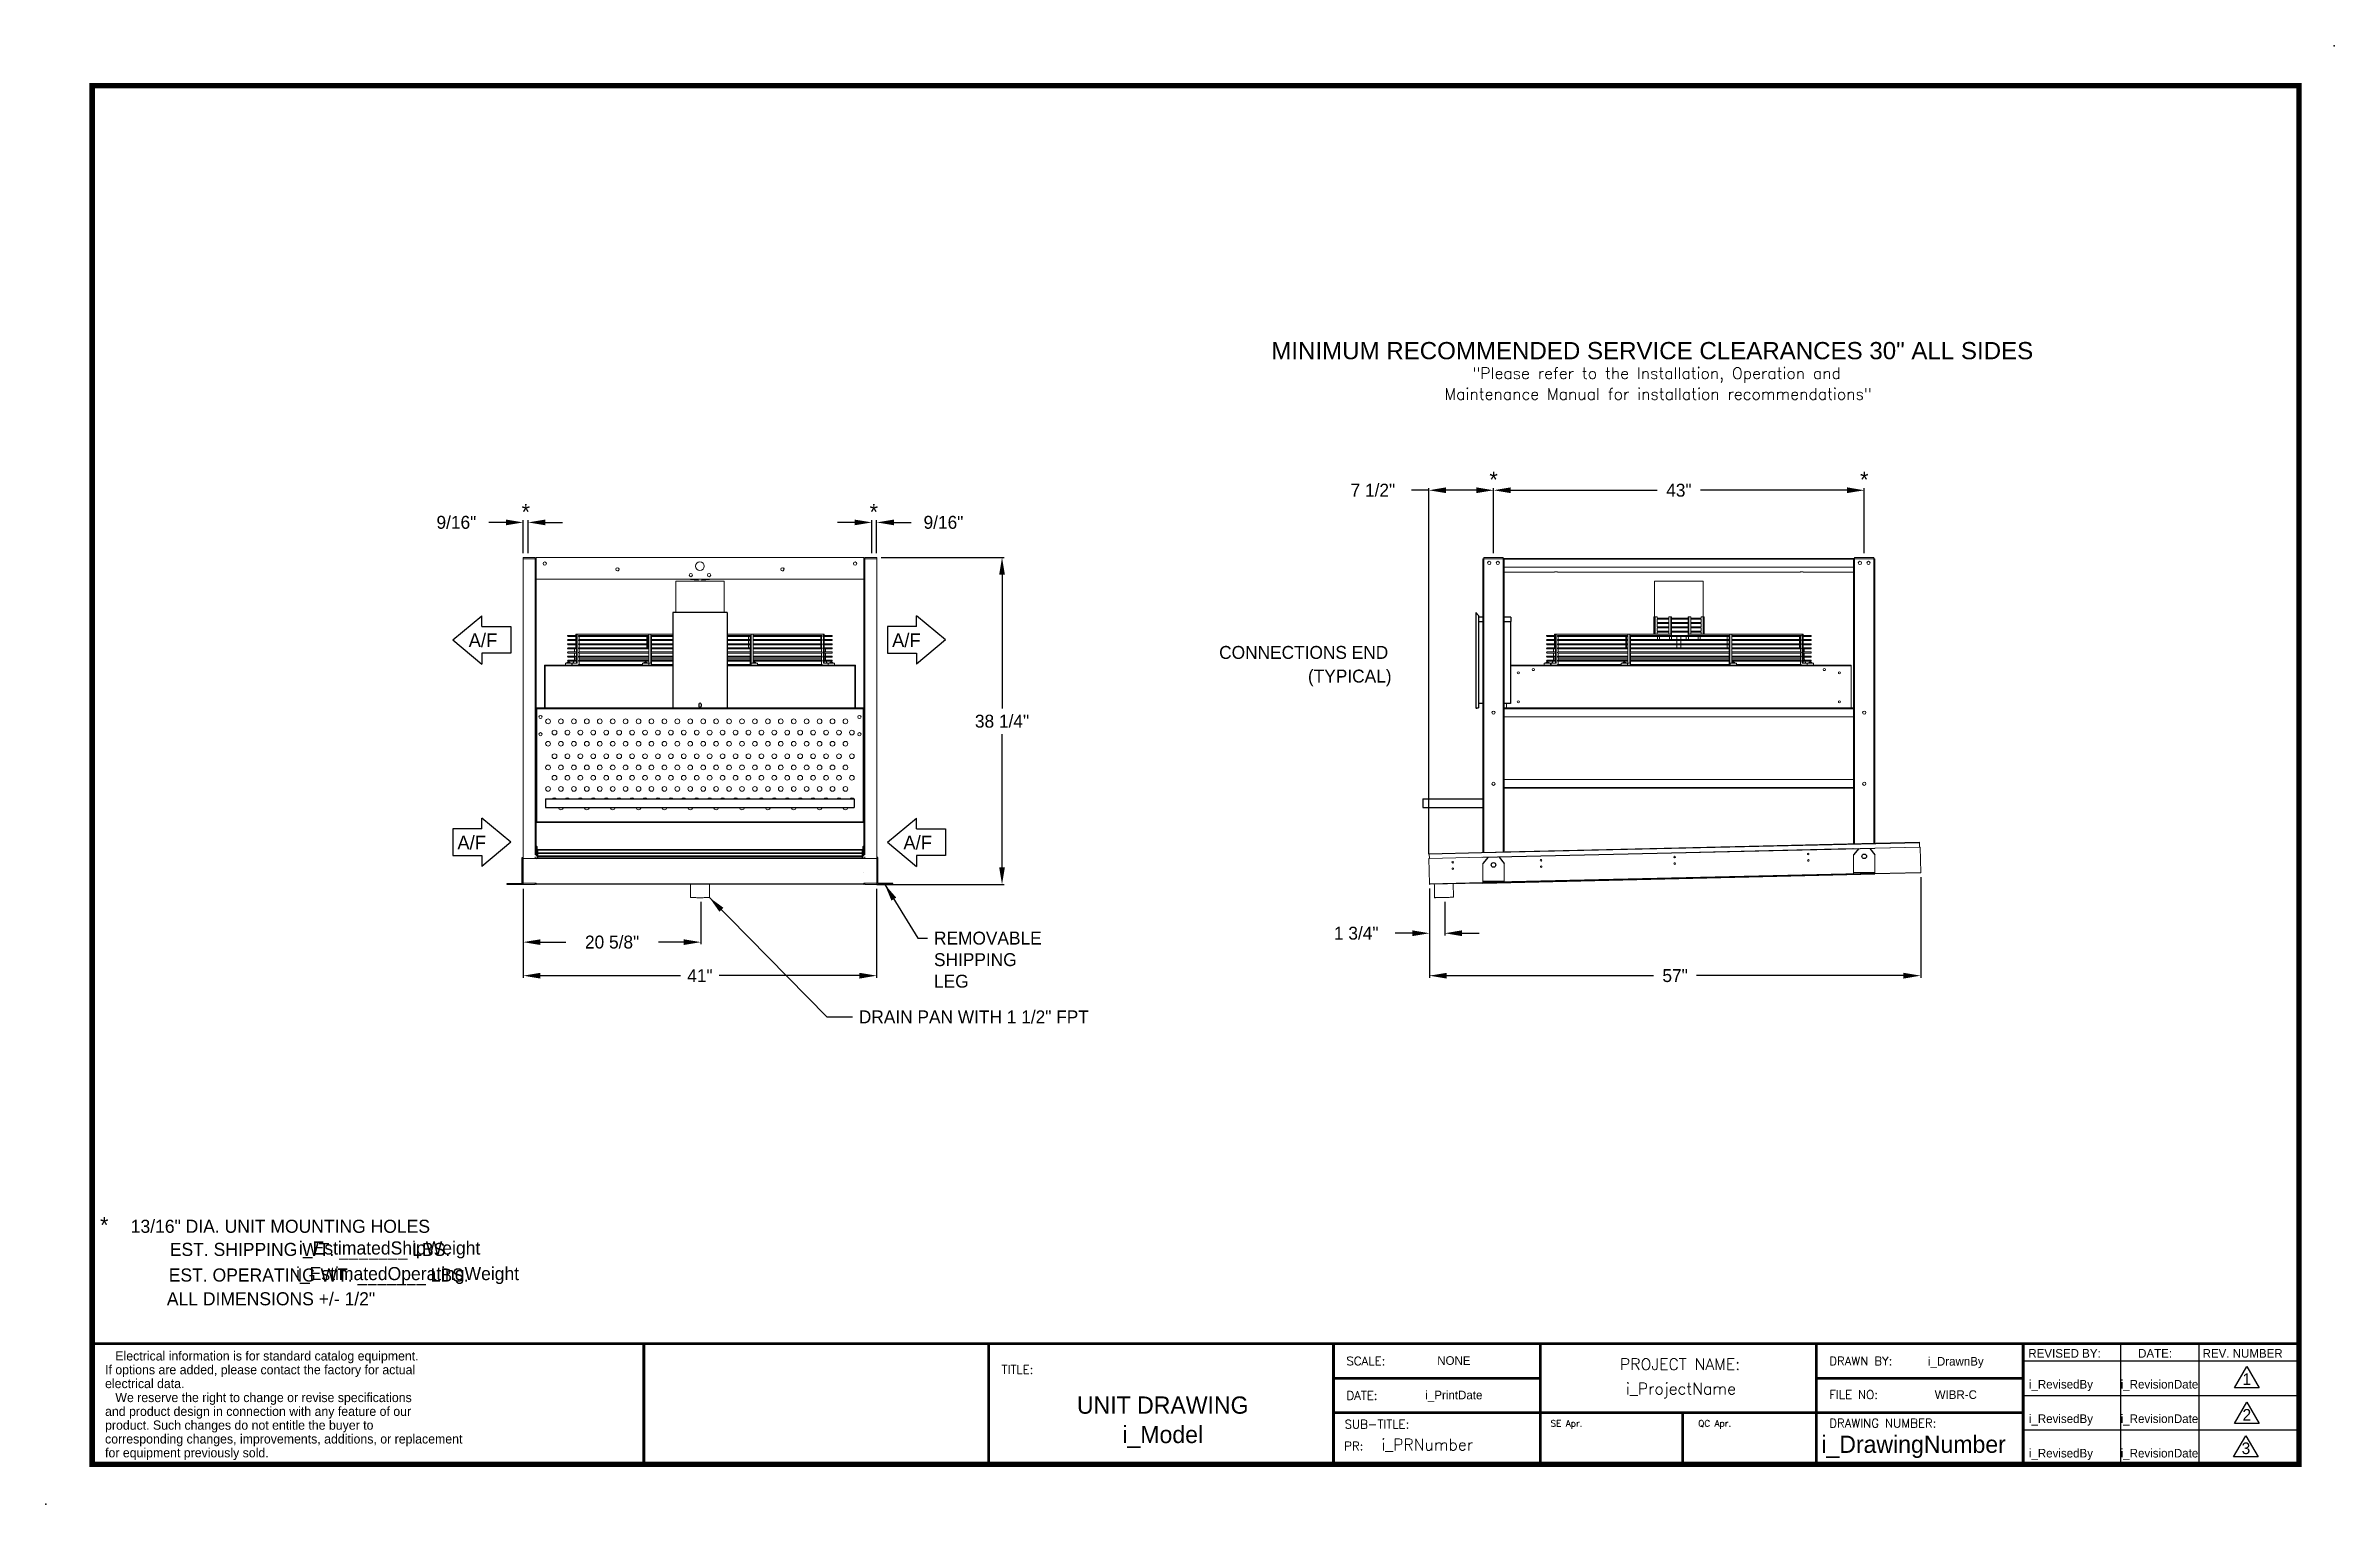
# Model space of a CAD drawing. Extents: x 6 to 271, y -23 to 146.
import ezdxf
from ezdxf.enums import TextEntityAlignment as Align

# ---------------------------------------------------------------- set-up
doc = ezdxf.new("R2010")
doc.units = 0
doc.header["$MEASUREMENT"] = 0
doc.layers.get('0').update_dxf_attribs({"linetype": 'CONTINUOUS'})
doc.layers.get('Defpoints').update_dxf_attribs({"linetype": 'CONTINUOUS'})
doc.styles.add('dimentions', font='ARIAL.TTF')
doc.styles.add('SIMPLEX', font='SIMPLEX')
doc.dimstyles.get("Standard").update_dxf_attribs({"dimtxt": 1.5, "dimasz": 2, "dimexe": 0.25, "dimexo": 0.5, "dimgap": 0.75, "dimtad": 0, "dimtih": 1, "dimtoh": 1, "dimdec": 4, "dimzin": 0, "dimdsep": 46, "dimlunit": 5, "dimtxsty": 'STANDARD', "dimcen": 0.125, "dimclrd": 1, "dimclre": 1, "dimclrt": 1, "dimadec": 0, "dimazin": 0, "dimtfac": 1, "dimtdec": 4, "dimtofl": 0, "dimtmove": 0, "dimatfit": 3, "dimfxl": 1, "dimfrac": 2, "dimtolj": 1, "dimtzin": 0, "dimarcsym": 0})

msp = doc.modelspace()

# ---------------------------------------------------------------- texts
at = {"color": 0, "lineweight": 30}
for s, height, style, p in [('MINIMUM RECOMMENDED SERVICE CLEARANCES 30" ALL SIDES', 1.99998, 'dimentions', (147.78326, 110.00613)), ('SE Apr.', 0.749993, 'SIMPLEX', (180.18161, -13.86548)), ('QC Apr.', 0.749993, 'SIMPLEX', (197.3109, -13.86548))]:
    msp.add_text(s, height=height, dxfattribs=dict(at, style=style)).set_placement(p)
at = {"color": 0, "style": 'SIMPLEX'}
for s, p in [('"Please refer to the Installation, Operation and', (192.49537, 107.7186)), ('Maintenance Manual for installation recommendations"', (192.65376, 105.31152)), ('PROJECT NAME:', (195.20741, -7.28234)), ('i_ProjectName', (195.30839, -10.12478))]:
    msp.add_text(s, height=1.3279867, dxfattribs=at).set_placement(p, align=Align.CENTER)
at = {"color": 0}
for s, height, p in [('*', 1.87063, (173.57344, 95.10287)), ('*', 1.87063, (216.57344, 95.10287)), ('*', 1.87063, (61.31198, 91.35166)), ('*', 1.87063, (101.68079, 91.35166)), ('*', 1.87063, (12.41754, 8.59911)), ('EST. SHIPPING WT. _______ LBS.', 1.5199848, (36.27932, 5.94276)), ('i_EstimatedShipWeight', 1.5217292, (45.51786, 6.1088)), ('EST. OPERATING WT. _______ LBS.', 1.5199848, (37.2886, 2.96957)), ('i_EstimatedOperatingWeight', 1.5199848, (47.59767, 3.13561)), ('ALL DIMENSIONS +/- 1/2"', 1.5199848, (31.75397, 0.21106)), ('NONE', 0.99999, (168.9697, -6.69626)), ('i_DrawnBy', 0.99999, (227.19398, -6.78205)), ('1', 1.35154, (260.95552, -9.02329)), ('UNIT DRAWING', 1.99998, (135.19615, -12.36641)), ('i_PrintDate', 0.99999, (168.9697, -10.69622)), ('WIBR-C', 0.99999, (227.19398, -10.65101)), ('i_RevisedBy', 0.99999, (239.38829, -9.44688)), ('i_RevisionDate', 0.99999, (250.82045, -9.44688)), ('i_RevisedBy', 0.99999, (239.38829, -13.44684)), ('i_RevisionDate', 0.99999, (250.82045, -13.44684)), ('2', 1.35154, (260.95552, -13.17359)), ('i_Model', 1.99998, (135.19615, -15.77508)), ('i_DrawingNumber', 1.99998, (222.29665, -16.91083)), ('3', 1.35154, (260.85067, -17.05479)), ('i_RevisedBy', 0.99999, (239.38829, -17.4468)), ('i_RevisionDate', 0.99999, (250.82045, -17.4468))]:
    msp.add_text(s, height=height, dxfattribs=at).set_placement(p, align=Align.CENTER)
for s, height, p in [('A/F', 1.59375, (54.68473, 76.60305)), ('A/F', 1.59375, (105.11298, 53.1198)), ('13/16" DIA. UNIT MOUNTING HOLES', 1.5199848, (15.48474, 8.62543)), ('REVISED BY:', 0.99999, (235.6064, -5.86122)), ('DATE:', 0.99999, (248.34057, -5.86122)), ('REV. NUMBER', 0.99999, (255.81864, -5.86122))]:
    msp.add_text(s, height=height, dxfattribs=at).set_placement(p)
at = {"color": 0, "lineweight": 25}
for s, p in [('   Electrical information is for standard catalog equipment.', (12.50622, -6.19141)), ('If options are added, please contact the factory for actual', (12.50622, -7.79393)), ('electrical data.', (12.50622, -9.39645)), ('   We reserve the right to change or revise specifications', (12.50622, -11.01918)), ('and product design in connection with any feature of our', (12.50622, -12.6217)), ('product. Such changes do not entitle the buyer to', (12.50622, -14.22422)), ('corresponding changes, improvements, additions, or replacement ', (12.50622, -15.82674)), ('for equipment previously sold.', (12.50622, -17.42926))]:
    msp.add_text(s, height=1.0683466, dxfattribs=at).set_placement(p)
at = {"color": 0, "style": 'SIMPLEX'}
for s, height, p in [('TITLE:', 0.99999, (116.50733, -7.74909)), ('SCALE:', 0.99999, (156.50693, -6.7491)), ('DRAWN BY:', 0.99999, (212.50637, -6.7491)), ('DATE:', 0.99999, (156.50693, -10.74906)), ('FILE NO:', 0.99999, (212.50637, -10.65238)), ('SUB-TITLE:', 0.99999, (156.29024, -14.08915)), ('DRAWING NUMBER:', 0.99999, (212.50637, -13.96772)), ('i_PRNumber', 1.327987, (160.55975, -16.618))]:
    msp.add_text(s, height=height, dxfattribs=at).set_placement(p)
msp.add_text('PR:', height=0.99999, dxfattribs=at).set_placement((158.46593, -16.618), align=Align.RIGHT)
at = {"color": 0, "char_height": 1.5}
for s, insert, attachment_point in [('CONNECTIONS END', (141.74079, 76.73317), 1), ('(TYPICAL)', (152.04258, 73.98704), 1), ('38 1/4"', (116.55428, 67.99253), 5), ('REMOVABLE\\PSHIPPING\\PLEG', (108.66549, 43.5795), 1), ('DRAIN PAN WITH 1 1/2" FPT', (99.94528, 34.438), 1)]:
    msp.add_mtext(s, dxfattribs=dict(at, insert=insert, attachment_point=attachment_point))

# ---------------------------------------------------------------- blocks, each defined once
blk = doc.blocks.new('099front')
at = {"color": 0, "ltscale": 7}
for p, q in [((59.35, 106.85), (53.04, 106.85)), ((53.04, 106.85), (53.04, 95.79)), ((59.35, 106.85), (59.35, 95.79)), ((53.04, 95.79), (59.35, 95.79)), ((56.07, 96.23), (56.07, 95.98)), ((56.32, 96.23), (56.32, 95.98))]:
    blk.add_line(p, q, dxfattribs=at)
for centre, start, end in [((56.2, 96.23), 0, 180), ((56.2, 95.98), 180, 0)]:
    blk.add_arc(centre, 0.125, start, end, dxfattribs=at)
blk = doc.blocks.new('*D24')
at = {"color": 7, "lineweight": -2}
for p, q in [((59.01, 91.07), (57.01, 91.07)), ((61.01, 87.49), (61.01, 91.32)), ((61.58, 87.49), (61.58, 91.32)), ((63.58, 91.07), (65.58, 91.07))]:
    blk.add_line(p, q, dxfattribs=at)
at = {"color": 7}
for points in [[(59.01, 91.4), (59.01, 90.74), (61.01, 91.07)], [(63.58, 91.4), (63.58, 90.74), (61.58, 91.07)]]:
    blk.add_solid(points, dxfattribs=at)
at = {"layer": 'Defpoints', "color": 0}
for p in [(61.01, 91.07), (61.01, 86.99), (61.58, 86.99)]:
    blk.add_point(p, dxfattribs=at)
at = {"color": 7, "insert": (53.26, 91.07), "char_height": 1.5, "attachment_point": 5}
blk.add_mtext('\\A1;9/16"', dxfattribs=at)
blk = doc.blocks.new('*D25')
at = {"color": 7, "lineweight": -2}
for p, q in [((99.45, 91.07), (97.45, 91.07)), ((101.45, 87.49), (101.45, 91.32)), ((102.01, 87.49), (102.01, 91.32)), ((104.01, 91.07), (106.01, 91.07))]:
    blk.add_line(p, q, dxfattribs=at)
at = {"color": 7}
for points in [[(99.45, 91.4), (99.45, 90.74), (101.45, 91.07)], [(104.01, 91.4), (104.01, 90.74), (102.01, 91.07)]]:
    blk.add_solid(points, dxfattribs=at)
at = {"layer": 'Defpoints', "color": 0}
for p in [(101.45, 91.07), (101.45, 86.99), (102.01, 86.99)]:
    blk.add_point(p, dxfattribs=at)
at = {"color": 7, "insert": (109.76, 91.07), "char_height": 1.5, "attachment_point": 5}
blk.add_mtext('\\A1;9/16"', dxfattribs=at)
blk = doc.blocks.new('Air Flow Arror')
for p, q in [((-1.54, 6.74), (-4.35, 3.37)), ((-1.54, 6.74), (1.26, 3.37)), ((-3.09, 3.37), (-4.35, 3.37)), ((-3.09, 3.37), (-3.09, 0)), ((0, 0), (0, 3.37)), ((0, 3.37), (1.26, 3.37)), ((-3.09, 0), (0, 0))]:
    blk.add_line(p, q)
blk.add_text('A/F', height=1.594, rotation=90).set_placement((-0.71, 0.53))
blk = doc.blocks.new('*D26')
at = {"color": 7, "lineweight": -2}
for p, q in [((61.01, 48.56), (61.01, 38.22)), ((102.01, 48.56), (102.01, 38.22)), ((63.01, 38.47), (79.26, 38.47)), ((100.01, 38.47), (83.76, 38.47))]:
    blk.add_line(p, q, dxfattribs=at)
at = {"color": 7}
for points in [[(63.01, 38.8), (63.01, 38.13), (61.01, 38.47)], [(100.01, 38.8), (100.01, 38.13), (102.01, 38.47)]]:
    blk.add_solid(points, dxfattribs=at)
at = {"layer": 'Defpoints', "color": 0}
for p in [(61.01, 49.06), (102.01, 49.06), (102.01, 38.47)]:
    blk.add_point(p, dxfattribs=at)
at = {"color": 7, "insert": (81.51, 38.47), "char_height": 1.5, "attachment_point": 5}
blk.add_mtext('\\A1;41"', dxfattribs=at)
blk = doc.blocks.new('*D27')
at = {"color": 7, "lineweight": -2}
for p, q in [((61.01, 48.56), (61.01, 42.11)), ((81.62, 47.02), (81.62, 42.11)), ((63.01, 42.36), (65.94, 42.36)), ((79.62, 42.36), (76.69, 42.36))]:
    blk.add_line(p, q, dxfattribs=at)
at = {"color": 7}
for points in [[(63.01, 42.69), (63.01, 42.03), (61.01, 42.36)], [(79.62, 42.69), (79.62, 42.03), (81.62, 42.36)]]:
    blk.add_solid(points, dxfattribs=at)
at = {"layer": 'Defpoints', "color": 0}
for p in [(61.01, 49.06), (81.62, 47.52), (81.62, 42.36)]:
    blk.add_point(p, dxfattribs=at)
at = {"color": 7, "insert": (71.32, 42.36), "char_height": 1.5, "attachment_point": 5}
blk.add_mtext('\\A1;20 5/8"', dxfattribs=at)
blk = doc.blocks.new('*D28')
at = {"color": 7, "lineweight": -2}
for p, q in [((173.57, 87.49), (173.57, 95.05)), ((175.57, 94.8), (192.57, 94.8)), ((214.57, 94.8), (197.57, 94.8)), ((216.57, 87.49), (216.57, 95.05))]:
    blk.add_line(p, q, dxfattribs=at)
at = {"color": 7}
for points in [[(175.57, 95.14), (175.57, 94.47), (173.57, 94.8)], [(214.57, 95.14), (214.57, 94.47), (216.57, 94.8)]]:
    blk.add_solid(points, dxfattribs=at)
at = {"layer": 'Defpoints', "color": 0}
for p in [(216.57, 94.8), (173.57, 86.99), (216.57, 86.99)]:
    blk.add_point(p, dxfattribs=at)
at = {"color": 7, "insert": (195.07, 94.8), "char_height": 1.5, "attachment_point": 5}
blk.add_mtext('\\A1;43"', dxfattribs=at)
blk = doc.blocks.new('*D29')
at = {"color": 7, "lineweight": -2}
for p, q in [((166.07, 94.8), (164.07, 94.8)), ((166.07, 52.57), (166.07, 95.05)), ((171.57, 94.8), (168.07, 94.8)), ((173.57, 87.49), (173.57, 95.05))]:
    blk.add_line(p, q, dxfattribs=at)
at = {"color": 7}
for points in [[(168.07, 95.14), (168.07, 94.47), (166.07, 94.8)], [(171.57, 95.14), (171.57, 94.47), (173.57, 94.8)]]:
    blk.add_solid(points, dxfattribs=at)
at = {"layer": 'Defpoints', "color": 0}
for p in [(173.57, 94.8), (173.57, 86.99), (166.07, 52.07)]:
    blk.add_point(p, dxfattribs=at)
at = {"color": 7, "insert": (159.57, 94.8), "char_height": 1.5, "attachment_point": 5}
blk.add_mtext('\\A1;7 1/2"', dxfattribs=at)
blk = doc.blocks.new('*D30')
at = {"color": 7, "lineweight": -2}
for p, q in [((166.14, 48.57), (166.14, 38.22)), ((223.12, 49.89), (223.12, 38.22)), ((168.14, 38.47), (192.13, 38.47)), ((221.12, 38.47), (197.13, 38.47))]:
    blk.add_line(p, q, dxfattribs=at)
at = {"color": 7}
for points in [[(168.14, 38.8), (168.14, 38.13), (166.14, 38.47)], [(221.12, 38.8), (221.12, 38.13), (223.12, 38.47)]]:
    blk.add_solid(points, dxfattribs=at)
at = {"layer": 'Defpoints', "color": 0}
for p in [(166.14, 49.07), (223.12, 50.39), (223.12, 38.47)]:
    blk.add_point(p, dxfattribs=at)
at = {"color": 7, "insert": (194.63, 38.47), "char_height": 1.5, "attachment_point": 5}
blk.add_mtext('\\A1;57"', dxfattribs=at)
blk = doc.blocks.new('*D31')
at = {"color": 7, "lineweight": -2}
for p, q in [((166.14, 48.07), (166.14, 43.14)), ((167.91, 47.05), (167.91, 43.14)), ((164.14, 43.39), (162.14, 43.39)), ((169.91, 43.39), (171.91, 43.39))]:
    blk.add_line(p, q, dxfattribs=at)
at = {"color": 7}
for points in [[(164.14, 43.73), (164.14, 43.06), (166.14, 43.39)], [(169.91, 43.73), (169.91, 43.06), (167.91, 43.39)]]:
    blk.add_solid(points, dxfattribs=at)
at = {"layer": 'Defpoints', "color": 0}
for p in [(166.14, 48.57), (167.91, 47.55), (166.14, 43.39)]:
    blk.add_point(p, dxfattribs=at)
at = {"color": 7, "insert": (157.64, 43.39), "char_height": 1.5, "attachment_point": 5}
blk.add_mtext('\\A1;1 3/4"', dxfattribs=at)

# ---------------------------------------------------------------- dimensions: what is measured, and where the dimension line sits
at = {"color": 0}
for base, p1, p2, picture, middle in [((173.5677, 94.80292), (166.06973, 52.06797), (173.5677, 86.99253), '*D29', (159.56973, 94.80292)), ((101.45248, 91.0712), (102.01498, 86.99253), (101.45248, 86.99253), '*D25', (109.76498, 91.0712)), ((102.01498, 38.46662), (61.01498, 49.05503), (102.01498, 49.05503), '*D26', (81.51498, 38.46662)), ((223.12408, 38.46662), (166.1395, 49.06879), (223.12408, 50.39437), '*D30', (194.63179, 38.46662))]:
    dim = msp.add_linear_dim(base=base, p1=p1, p2=p2, dimstyle='Standard', override={"dimpost": '"', "dimclrd": 7, "dimclre": 7, "dimclrt": 7}, dxfattribs=at)
    dim.commit()
    dim.dimension.update_dxf_attribs({"geometry": picture, "text_midpoint": middle, "dimtype": 160})
for base, p1, p2, picture, middle in [((216.5677, 94.80292), (173.5677, 86.99253), (216.5677, 86.99253), '*D28', (195.0677, 94.80292)), ((61.01498, 91.0712), (61.57748, 86.99253), (61.01498, 86.99253), '*D24', (53.26498, 91.0712)), ((81.623527, 42.361582), (61.014984, 49.055028), (81.623527, 47.519916), '*D27', (71.319255, 42.361582)), ((166.1395, 43.3927), (167.90891, 47.54702), (166.1395, 48.56879), '*D31', (157.6395, 43.3927))]:
    dim = msp.add_linear_dim(base=base, p1=p1, p2=p2, dimstyle='Standard', override={"dimpost": '"', "dimclrd": 7, "dimclre": 7, "dimclrt": 7}, dxfattribs=at)
    dim.commit()
    dim.dimension.update_dxf_attribs({"geometry": picture, "text_midpoint": middle})

# ---------------------------------------------------------------- linework, layer by layer
at = {"color": 0, "linetype": 'Continuous', "lineweight": 15}
for p, q in [((61.01498, 86.99253), (61.01498, 86.85803)), ((62.37948, 86.99253), (61.01498, 86.99253)), ((62.37948, 86.85803), (61.01498, 86.85803)), ((61.01498, 86.85703), (61.01498, 49.19053)), ((62.37948, 86.85703), (61.01498, 86.85703)), ((62.37948, 86.85803), (62.37948, 86.99253)), ((62.37948, 86.85703), (62.51498, 86.85703)), ((62.37948, 86.85703), (62.37948, 52.49714)), ((100.51498, 86.99253), (62.51498, 86.99253)), ((62.51498, 86.99253), (62.51498, 86.85703)), ((62.51498, 52.36168), (62.51498, 86.85703)), ((100.51498, 86.85703), (100.51498, 86.99253)), ((100.51498, 52.36168), (100.51498, 86.85703)), ((100.51498, 86.85703), (100.65048, 86.85703)), ((100.65048, 86.99253), (100.65048, 86.85803)), ((100.65048, 86.99253), (102.01498, 86.99253)), ((100.65048, 86.85803), (102.01498, 86.85803)), ((100.65048, 86.85703), (102.01498, 86.85703)), ((100.65048, 52.49714), (100.65048, 86.85703)), ((102.01498, 86.99253), (102.01498, 86.85803)), ((102.01498, 86.85703), (102.01498, 49.19053)), ((172.3177, 86.85703), (172.4522, 86.85703)), ((172.3177, 86.85703), (172.3177, 52.7701)), ((172.4522, 86.85703), (172.4522, 52.77323)), ((172.4532, 86.85703), (172.4522, 86.85703)), ((172.4532, 86.99253), (172.4532, 86.85803)), ((172.4532, 86.99253), (174.6822, 86.99253)), ((172.4532, 86.85803), (174.6822, 86.85803)), ((172.4532, 86.85703), (172.4532, 86.85803)), ((172.4532, 86.85703), (174.6822, 86.85703)), ((172.4532, 52.77325), (172.4532, 86.85703)), ((174.6822, 86.99253), (174.6822, 86.85803)), ((174.6822, 86.85703), (174.6822, 86.85803)), ((174.6822, 52.8251), (174.6822, 86.85703)), ((174.6832, 86.85703), (174.6822, 86.85703)), ((174.6832, 86.85703), (174.6832, 52.82513)), ((174.8177, 86.85703), (174.6832, 86.85703)), ((174.8177, 86.85703), (174.8177, 52.82825)), ((174.8177, 86.80403), (215.3177, 86.80403)), ((174.8177, 85.87274), (215.3177, 85.87274)), ((174.8177, 85.31044), (180.6302, 85.31044)), ((181.0052, 85.31044), (209.1302, 85.31044)), ((209.5052, 85.31044), (215.3177, 85.31044)), ((215.3177, 86.85703), (215.3177, 53.77037)), ((215.3177, 86.85703), (215.4522, 86.85703)), ((215.4522, 86.85703), (215.4522, 53.7735)), ((215.4532, 86.85703), (215.4522, 86.85703)), ((215.4532, 86.99253), (215.4532, 86.85803)), ((215.4532, 86.99253), (217.6822, 86.99253)), ((215.4532, 86.85803), (217.6822, 86.85803)), ((215.4532, 86.85703), (215.4532, 86.85803)), ((215.4532, 86.85703), (217.6822, 86.85703)), ((215.4532, 53.77352), (215.4532, 86.85703)), ((217.6822, 86.99253), (217.6822, 86.85803)), ((217.6822, 86.85703), (217.6822, 86.85803)), ((217.6832, 86.85703), (217.6822, 86.85703)), ((217.6822, 53.82537), (217.6822, 86.85703)), ((217.8177, 86.85703), (217.6832, 86.85703)), ((217.6832, 86.85703), (217.6832, 53.8254)), ((217.8177, 86.85703), (217.8177, 53.82852)), ((62.51498, 84.49253), (100.51498, 84.49253)), ((84.32748, 84.23603), (78.70248, 84.23603)), ((81.31159, 84.38569), (79.95824, 84.49253)), ((81.32002, 84.49253), (81.31159, 84.38569)), ((81.71838, 84.38569), (81.70994, 84.49253)), ((83.07173, 84.49253), (81.71838, 84.38569)), ((196.144, 84.23603), (192.2552, 84.23603)), ((197.8802, 84.23603), (196.144, 84.23603)), ((192.15049, 80.10003), (192.15049, 78.10503)), ((192.24386, 80.10003), (192.15049, 80.10003)), ((192.33724, 80.10003), (192.24386, 80.10003)), ((192.24386, 80.10003), (192.24386, 78.10503)), ((192.33724, 80.10003), (192.33724, 78.10503)), ((192.56266, 80.10003), (192.33724, 80.10003)), ((192.56266, 79.94921), (192.56266, 80.10003)), ((193.89803, 79.95014), (192.56266, 79.95014)), ((192.56266, 79.44921), (192.56266, 79.83108)), ((192.56266, 79.83014), (193.89803, 79.83014)), ((194.12345, 80.10003), (193.89803, 80.10003)), ((193.89803, 80.10003), (193.89803, 78.10503)), ((194.12345, 80.10003), (194.12345, 78.10503)), ((194.21683, 80.10003), (194.12345, 80.10003)), ((194.21683, 79.94921), (194.21683, 80.10003)), ((196.144, 79.95014), (194.21683, 79.95014)), ((194.21683, 79.44921), (194.21683, 79.83108)), ((194.21683, 79.83014), (196.144, 79.83014)), ((196.144, 79.95014), (196.144, 80.10003)), ((196.144, 80.10003), (196.23737, 80.10003)), ((196.144, 79.45014), (196.144, 79.83014)), ((196.23737, 80.10003), (196.23737, 78.10503)), ((196.4628, 80.10003), (196.23737, 80.10003)), ((196.4628, 80.10003), (196.4628, 78.10503)), ((197.66611, 79.95014), (196.4628, 79.95014)), ((196.4628, 79.83014), (197.66611, 79.83014)), ((197.66611, 79.95014), (197.66611, 80.10003)), ((197.66611, 80.10003), (197.89154, 80.10003)), ((197.66611, 79.45014), (197.66611, 79.83014)), ((197.89154, 80.10003), (197.89154, 78.10503)), ((197.98491, 80.10003), (197.89154, 80.10003)), ((197.98491, 80.10003), (197.98491, 78.10503)), ((67.19485, 77.95014), (66.22487, 77.95014)), ((66.22487, 77.83014), (67.19485, 77.83014)), ((67.19485, 77.47148), (66.22487, 77.47148)), ((66.22487, 77.35148), (67.19485, 77.35148)), ((67.19485, 76.99281), (66.22487, 76.99281)), ((67.10148, 78.10503), (67.10148, 77.95014)), ((67.19485, 78.10503), (67.10148, 78.10503)), ((67.10148, 77.83014), (67.10148, 77.47148)), ((67.10148, 77.35148), (67.10148, 76.99281)), ((67.28823, 78.10503), (67.19485, 78.10503)), ((67.19485, 78.10503), (67.19485, 74.72403)), ((67.28823, 78.10503), (67.28823, 74.72403)), ((75.58339, 78.10503), (67.28823, 78.10503)), ((67.48394, 77.83014), (75.58339, 77.83014)), ((67.48394, 77.35148), (75.58339, 77.35148)), ((75.58339, 77.95014), (67.48398, 77.95014)), ((75.58339, 77.47148), (67.48398, 77.47148)), ((75.58339, 76.99281), (67.48398, 76.99281)), ((67.51365, 77.47148), (67.51365, 77.83014)), ((67.51365, 76.99281), (67.51365, 77.35148)), ((75.35796, 77.83014), (75.35796, 77.47148)), ((75.35796, 77.35148), (75.35796, 76.99281)), ((75.45134, 77.47148), (75.45134, 77.83014)), ((75.45134, 76.99281), (75.45134, 77.35148)), ((75.80882, 78.10503), (75.58339, 78.10503)), ((75.58339, 78.10503), (75.58339, 74.72403)), ((75.80882, 78.10503), (75.80882, 74.72403)), ((78.35873, 78.10503), (75.80882, 78.10503)), ((75.88988, 77.83014), (78.35873, 77.83014)), ((75.88988, 77.35148), (78.35873, 77.35148)), ((78.35873, 77.95014), (75.88996, 77.95014)), ((78.35873, 77.47148), (75.88996, 77.47148)), ((78.35873, 76.99281), (75.88996, 76.99281)), ((75.90219, 77.47148), (75.90219, 77.83014)), ((75.90219, 76.99281), (75.90219, 77.35148)), ((84.67123, 78.10503), (87.44658, 78.10503)), ((87.36626, 77.95014), (84.67123, 77.95014)), ((84.67123, 77.83014), (87.36626, 77.83014)), ((87.36626, 77.47148), (84.67123, 77.47148)), ((84.67123, 77.35148), (87.36626, 77.35148)), ((87.36626, 76.99281), (84.67123, 76.99281)), ((87.12777, 77.47148), (87.12777, 77.83014)), ((87.12777, 76.99281), (87.12777, 77.35148)), ((87.3532, 77.47148), (87.3532, 77.83014)), ((87.3532, 76.99281), (87.3532, 77.35148)), ((87.44658, 78.10503), (87.44658, 74.72403)), ((87.672, 78.10503), (87.44658, 78.10503)), ((87.672, 78.10503), (87.672, 74.83212)), ((87.672, 78.10503), (95.83512, 78.10503)), ((95.64121, 77.95014), (87.672, 77.95014)), ((87.672, 77.83014), (95.64121, 77.83014)), ((95.64121, 77.47148), (87.672, 77.47148)), ((87.672, 77.35148), (95.64121, 77.35148)), ((95.64121, 76.99281), (87.672, 76.99281)), ((95.51631, 77.47148), (95.51631, 77.83014)), ((95.51631, 76.99281), (95.51631, 77.35148)), ((95.60969, 77.47148), (95.60969, 77.83014)), ((95.60969, 76.99281), (95.60969, 77.35148)), ((95.83512, 78.10503), (95.83512, 74.72403)), ((95.92849, 78.10503), (95.83512, 78.10503)), ((95.92849, 78.10503), (95.92849, 74.72403)), ((96.8051, 77.95014), (95.92849, 77.95014)), ((95.92849, 77.83014), (96.8051, 77.83014)), ((96.8051, 77.47148), (95.92849, 77.47148)), ((95.92849, 77.35148), (96.8051, 77.35148)), ((96.8051, 76.99281), (95.92849, 76.99281)), ((180.74757, 77.95014), (179.77758, 77.95014)), ((179.77758, 77.83014), (180.74757, 77.83014)), ((180.74757, 77.47148), (179.77758, 77.47148)), ((179.77758, 77.35148), (180.74757, 77.35148)), ((180.74757, 76.99281), (179.77758, 76.99281)), ((180.65419, 78.10503), (180.65419, 77.95014)), ((180.74757, 78.10503), (180.65419, 78.10503)), ((180.65419, 77.83014), (180.65419, 77.47148)), ((180.65419, 77.35148), (180.65419, 76.99281)), ((180.84094, 78.10503), (180.74757, 78.10503)), ((180.74757, 78.10503), (180.74757, 74.72403)), ((180.84094, 78.10503), (180.84094, 74.72403)), ((189.13611, 78.10503), (180.84094, 78.10503)), ((181.03665, 77.83014), (189.13611, 77.83014)), ((181.03665, 77.35148), (189.13611, 77.35148)), ((189.13611, 77.95014), (181.03669, 77.95014)), ((189.13611, 77.47148), (181.03669, 77.47148)), ((189.13611, 76.99281), (181.03669, 76.99281)), ((181.06637, 77.47148), (181.06637, 77.83014)), ((181.06637, 76.99281), (181.06637, 77.35148)), ((188.91068, 77.83014), (188.91068, 77.47148)), ((188.91068, 77.35148), (188.91068, 76.99281)), ((189.00405, 77.47148), (189.00405, 77.83014)), ((189.00405, 76.99281), (189.00405, 77.35148)), ((189.36153, 78.10503), (189.13611, 78.10503)), ((189.13611, 78.10503), (189.13611, 74.72403)), ((189.36153, 78.10503), (189.36153, 74.72403)), ((194.12345, 78.10503), (189.36153, 78.10503)), ((189.4426, 77.83014), (200.91897, 77.83014)), ((189.4426, 77.35148), (200.91897, 77.35148)), ((200.91897, 77.95014), (189.44268, 77.95014)), ((200.91897, 77.47148), (189.44268, 77.47148)), ((200.91897, 76.99281), (189.44268, 76.99281)), ((189.45491, 77.47148), (189.45491, 77.83014)), ((189.45491, 76.99281), (189.45491, 77.35148)), ((193.89803, 79.45014), (192.56266, 79.45014)), ((192.56266, 78.94921), (192.56266, 79.33108)), ((192.56266, 79.33014), (193.89803, 79.33014)), ((193.89803, 78.95014), (192.56266, 78.95014)), ((192.56266, 78.44921), (192.56266, 78.83108)), ((192.56266, 78.83014), (193.89803, 78.83014)), ((193.89803, 78.45014), (192.56266, 78.45014)), ((192.56266, 78.10503), (192.56266, 78.33108)), ((192.56266, 78.33014), (193.89803, 78.33014)), ((196.144, 79.45014), (194.21683, 79.45014)), ((194.21683, 78.94921), (194.21683, 79.33108)), ((194.21683, 79.33014), (196.144, 79.33014)), ((196.144, 78.95014), (194.21683, 78.95014)), ((194.21683, 78.44921), (194.21683, 78.83108)), ((194.21683, 78.83014), (196.144, 78.83014)), ((196.144, 78.45014), (194.21683, 78.45014)), ((194.21683, 77.95014), (194.21683, 78.33108)), ((194.21683, 78.33014), (196.144, 78.33014)), ((196.144, 78.95014), (196.144, 79.33014)), ((196.144, 78.45014), (196.144, 78.83014)), ((196.144, 77.95014), (196.144, 78.33014)), ((196.23737, 78.10503), (200.99929, 78.10503)), ((197.66611, 79.45014), (196.4628, 79.45014)), ((196.4628, 79.33014), (197.66611, 79.33014)), ((197.66611, 78.95014), (196.4628, 78.95014)), ((196.4628, 78.83014), (197.66611, 78.83014)), ((197.66611, 78.45014), (196.4628, 78.45014)), ((196.4628, 78.33014), (197.66611, 78.33014)), ((197.66611, 78.95014), (197.66611, 79.33014)), ((197.66611, 78.45014), (197.66611, 78.83014)), ((197.66611, 78.10503), (197.66611, 78.33014)), ((200.68049, 77.47148), (200.68049, 77.83014)), ((200.68049, 76.99281), (200.68049, 77.35148)), ((200.90592, 77.47148), (200.90592, 77.83014)), ((200.90592, 76.99281), (200.90592, 77.35148)), ((200.99929, 78.10503), (200.99929, 74.72403)), ((201.22472, 78.10503), (200.99929, 78.10503)), ((201.22472, 78.10503), (201.22472, 74.83212)), ((201.22472, 78.10503), (209.38783, 78.10503)), ((209.19392, 77.95014), (201.22472, 77.95014)), ((201.22472, 77.83014), (209.19392, 77.83014)), ((209.19392, 77.47148), (201.22472, 77.47148)), ((201.22472, 77.35148), (209.19392, 77.35148)), ((209.19392, 76.99281), (201.22472, 76.99281)), ((209.06903, 77.47148), (209.06903, 77.83014)), ((209.06903, 76.99281), (209.06903, 77.35148)), ((209.1624, 77.47148), (209.1624, 77.83014)), ((209.1624, 76.99281), (209.1624, 77.35148)), ((209.38783, 78.10503), (209.38783, 74.72403)), ((209.48121, 78.10503), (209.38783, 78.10503)), ((209.48121, 78.10503), (209.48121, 74.72403)), ((210.35781, 77.95014), (209.48121, 77.95014)), ((209.48121, 77.83014), (210.35781, 77.83014)), ((210.35781, 77.47148), (209.48121, 77.47148)), ((209.48121, 77.35148), (210.35781, 77.35148)), ((210.35781, 76.99281), (209.48121, 76.99281)), ((63.51498, 74.44153), (63.46498, 74.44153)), ((63.46498, 69.54353), (63.46498, 74.44153)), ((63.51498, 69.54353), (63.51498, 74.44153)), ((63.56498, 74.44153), (63.51498, 74.44153)), ((63.51598, 74.49253), (63.51598, 74.44253)), ((63.51598, 74.49253), (63.56598, 74.49253)), ((63.56598, 74.44153), (63.56598, 74.49253)), ((78.35873, 74.49253), (63.56598, 74.49253)), ((63.56598, 69.54353), (63.56598, 74.44153)), ((78.35873, 74.44153), (63.56598, 74.44153)), ((65.90197, 74.72403), (66.41218, 74.72403)), ((66.06887, 74.72503), (66.05222, 74.72503)), ((66.48972, 74.72503), (66.06887, 74.72503)), ((66.17622, 74.84903), (66.17637, 74.84903)), ((66.1791, 74.84903), (66.17637, 74.84903)), ((66.1791, 74.84903), (66.18961, 74.84903)), ((66.20029, 74.84903), (66.18961, 74.84903)), ((66.20029, 74.84903), (66.27633, 74.84903)), ((66.22487, 76.87281), (67.19485, 76.87281)), ((67.19485, 76.51415), (66.22487, 76.51415)), ((66.22487, 76.39415), (67.19485, 76.39415)), ((67.19485, 76.03548), (66.22487, 76.03548)), ((66.22487, 75.91548), (67.19485, 75.91548)), ((67.19485, 75.55682), (66.22487, 75.55682)), ((66.22487, 75.43682), (67.19485, 75.43682)), ((67.19485, 75.07815), (66.22487, 75.07815)), ((66.22487, 74.95815), (67.19485, 74.95815)), ((66.28788, 74.84903), (66.27633, 74.84903)), ((66.29416, 74.84903), (66.28788, 74.84903)), ((66.29416, 74.84903), (66.31953, 74.84903)), ((66.33407, 74.84903), (66.31953, 74.84903)), ((66.33407, 74.84903), (66.36572, 74.84903)), ((66.41218, 74.72403), (66.63997, 74.72403)), ((66.70526, 74.72403), (66.63997, 74.72403)), ((66.70526, 74.72403), (66.70526, 74.49253)), ((67.28823, 74.72403), (66.70526, 74.72403)), ((67.19485, 75.23003), (66.96718, 75.23003)), ((67.10148, 76.87281), (67.10148, 76.51415)), ((67.48394, 76.87281), (75.58339, 76.87281)), ((67.48394, 76.39415), (75.58339, 76.39415)), ((67.48394, 75.91548), (75.58339, 75.91548)), ((67.48394, 75.43682), (75.58339, 75.43682)), ((67.48394, 74.95815), (75.58339, 74.95815)), ((75.58339, 76.51415), (67.48398, 76.51415)), ((75.58339, 76.03548), (67.48398, 76.03548)), ((75.58339, 75.55682), (67.48398, 75.55682)), ((75.58339, 75.07815), (67.48398, 75.07815)), ((74.83171, 74.59948), (67.48398, 74.59948)), ((67.51365, 76.51415), (67.51365, 76.87281)), ((67.51365, 76.03548), (67.51365, 76.39415)), ((67.51365, 75.55682), (67.51365, 75.91548)), ((67.51365, 75.07815), (67.51365, 75.43682)), ((75.58339, 75.23003), (67.51365, 75.23003)), ((67.51365, 74.59948), (67.51365, 74.95815)), ((74.83171, 74.72403), (75.34192, 74.72403)), ((75.11699, 74.72503), (74.98196, 74.72503)), ((75.10596, 74.84903), (75.1376, 74.84903)), ((75.41946, 74.72503), (75.11699, 74.72503)), ((75.15215, 74.84903), (75.1376, 74.84903)), ((75.15215, 74.84903), (75.17751, 74.84903)), ((75.18379, 74.84903), (75.17751, 74.84903)), ((75.19535, 74.84903), (75.18379, 74.84903)), ((75.19535, 74.84903), (75.27139, 74.84903)), ((75.28207, 74.84903), (75.27139, 74.84903)), ((75.28207, 74.84903), (75.29257, 74.84903)), ((75.2953, 74.84903), (75.29257, 74.84903)), ((75.2953, 74.84903), (75.29546, 74.84903)), ((75.34192, 74.72403), (75.56971, 74.72403)), ((75.35796, 76.87281), (75.35796, 76.51415)), ((75.45134, 76.51415), (75.45134, 76.87281)), ((75.80882, 74.72403), (75.56971, 74.72403)), ((75.88988, 76.87281), (78.35873, 76.87281)), ((75.88988, 76.39415), (78.35873, 76.39415)), ((75.88988, 75.91548), (78.35873, 75.91548)), ((75.88988, 75.43682), (78.35873, 75.43682)), ((75.88988, 74.95815), (78.35873, 74.95815)), ((78.35873, 76.51415), (75.88996, 76.51415)), ((78.35873, 76.03548), (75.88996, 76.03548)), ((78.35873, 75.55682), (75.88996, 75.55682)), ((78.35873, 75.07815), (75.88996, 75.07815)), ((78.35873, 74.59948), (75.88996, 74.59948)), ((75.90219, 76.51415), (75.90219, 76.87281)), ((75.90219, 76.03548), (75.90219, 76.39415)), ((75.90219, 75.55682), (75.90219, 75.91548)), ((75.90219, 75.07815), (75.90219, 75.43682)), ((78.35873, 75.23003), (75.90219, 75.23003)), ((75.90219, 74.59948), (75.90219, 74.95815)), ((84.67123, 76.87281), (87.36626, 76.87281)), ((87.36626, 76.51415), (84.67123, 76.51415)), ((84.67123, 76.39415), (87.36626, 76.39415)), ((87.36626, 76.03548), (84.67123, 76.03548)), ((84.67123, 75.91548), (87.36626, 75.91548)), ((87.36626, 75.55682), (84.67123, 75.55682)), ((84.67123, 75.43682), (87.36626, 75.43682)), ((87.3532, 75.23003), (84.67123, 75.23003)), ((87.36626, 75.07815), (84.67123, 75.07815)), ((84.67123, 74.95815), (87.36626, 74.95815)), ((87.36626, 74.59948), (84.67123, 74.59948)), ((99.46398, 74.49253), (84.67123, 74.49253)), ((99.46398, 74.44153), (84.67123, 74.44153)), ((87.12777, 76.51415), (87.12777, 76.87281)), ((87.3532, 76.51415), (87.3532, 76.87281)), ((87.3532, 76.03548), (87.3532, 76.39415)), ((87.3532, 75.55682), (87.3532, 75.91548)), ((87.3532, 75.07815), (87.3532, 75.43682)), ((87.3532, 74.59948), (87.3532, 74.95815)), ((87.44658, 74.72403), (87.46026, 74.72403)), ((87.46026, 74.72403), (87.97047, 74.72403)), ((87.91297, 74.72503), (87.61051, 74.72503)), ((87.672, 76.87281), (95.64121, 76.87281)), ((95.64121, 76.51415), (87.672, 76.51415)), ((87.672, 76.39415), (95.64121, 76.39415)), ((95.64121, 76.03548), (87.672, 76.03548)), ((87.672, 75.91548), (95.64121, 75.91548)), ((95.64121, 75.55682), (87.672, 75.55682)), ((87.672, 75.43682), (95.64121, 75.43682)), ((95.60969, 75.23003), (87.672, 75.23003)), ((95.64121, 75.07815), (87.672, 75.07815)), ((87.672, 74.95815), (95.64121, 74.95815)), ((87.73451, 74.84903), (87.73466, 74.84903)), ((87.73739, 74.84903), (87.73466, 74.84903)), ((87.73739, 74.84903), (87.7479, 74.84903)), ((87.75858, 74.84903), (87.7479, 74.84903)), ((87.75858, 74.84903), (87.83462, 74.84903)), ((87.84617, 74.84903), (87.83462, 74.84903)), ((87.85245, 74.84903), (87.84617, 74.84903)), ((87.85245, 74.84903), (87.87782, 74.84903)), ((87.89236, 74.84903), (87.87782, 74.84903)), ((87.89236, 74.84903), (87.92401, 74.84903)), ((88.04801, 74.72503), (87.91297, 74.72503)), ((87.97047, 74.72403), (88.19826, 74.72403)), ((95.64121, 74.59948), (88.19826, 74.59948)), ((95.51631, 76.51415), (95.51631, 76.87281)), ((95.60969, 76.51415), (95.60969, 76.87281)), ((95.60969, 76.03548), (95.60969, 76.39415)), ((95.60969, 75.55682), (95.60969, 75.91548)), ((95.60969, 75.07815), (95.60969, 75.43682)), ((95.60969, 74.59948), (95.60969, 74.95815)), ((95.83512, 74.72403), (96.39, 74.72403)), ((95.92849, 76.87281), (96.8051, 76.87281)), ((96.8051, 76.51415), (95.92849, 76.51415)), ((95.92849, 76.39415), (96.8051, 76.39415)), ((96.8051, 76.03548), (95.92849, 76.03548)), ((95.92849, 75.91548), (96.8051, 75.91548)), ((96.8051, 75.55682), (95.92849, 75.55682)), ((95.92849, 75.43682), (96.8051, 75.43682)), ((96.06278, 75.23003), (95.92849, 75.23003)), ((96.8051, 75.07815), (95.92849, 75.07815)), ((95.92849, 74.95815), (96.8051, 74.95815)), ((96.39, 74.72403), (96.90021, 74.72403)), ((96.96109, 74.72503), (96.54025, 74.72503)), ((96.66425, 74.84903), (96.69589, 74.84903)), ((96.71043, 74.84903), (96.69589, 74.84903)), ((96.71043, 74.84903), (96.7358, 74.84903)), ((96.74208, 74.84903), (96.7358, 74.84903)), ((96.75364, 74.84903), (96.74208, 74.84903)), ((96.75364, 74.84903), (96.82968, 74.84903)), ((96.84035, 74.84903), (96.82968, 74.84903)), ((96.84035, 74.84903), (96.85086, 74.84903)), ((96.85359, 74.84903), (96.85086, 74.84903)), ((96.85359, 74.84903), (96.85375, 74.84903)), ((96.90021, 74.72403), (97.128, 74.72403)), ((96.97775, 74.72503), (96.96109, 74.72503)), ((99.46398, 74.49253), (99.51398, 74.49253)), ((99.46398, 74.44153), (99.46398, 74.49253)), ((99.46398, 69.54353), (99.46398, 74.44153)), ((99.46498, 74.44153), (99.51498, 74.44153)), ((99.51398, 74.44253), (99.51398, 74.49253)), ((99.56498, 74.44153), (99.51498, 74.44153)), ((99.51498, 69.54353), (99.51498, 74.44153)), ((99.56498, 69.54353), (99.56498, 74.44153)), ((175.53784, 74.49253), (178.6927, 74.49253)), ((175.53784, 74.44153), (215.0677, 74.44153)), ((178.6927, 74.49253), (211.4427, 74.49253)), ((179.45469, 74.72403), (179.48277, 74.72403)), ((179.48277, 74.72403), (180.19269, 74.72403)), ((179.62159, 74.72503), (179.60494, 74.72503)), ((180.04244, 74.72503), (179.62159, 74.72503)), ((179.72894, 74.84903), (179.72909, 74.84903)), ((179.73182, 74.84903), (179.72909, 74.84903)), ((179.73182, 74.84903), (179.74233, 74.84903)), ((179.75301, 74.84903), (179.74233, 74.84903)), ((179.75301, 74.84903), (179.82904, 74.84903)), ((179.77758, 76.87281), (180.74757, 76.87281)), ((180.74757, 76.51415), (179.77758, 76.51415)), ((179.77758, 76.39415), (180.74757, 76.39415)), ((180.74757, 76.03548), (179.77758, 76.03548)), ((179.77758, 75.91548), (180.74757, 75.91548)), ((180.74757, 75.55682), (179.77758, 75.55682)), ((179.77758, 75.43682), (180.74757, 75.43682)), ((180.74757, 75.07815), (179.77758, 75.07815)), ((179.77758, 74.95815), (180.74757, 74.95815)), ((179.8406, 74.84903), (179.82904, 74.84903)), ((179.84688, 74.84903), (179.8406, 74.84903)), ((179.84688, 74.84903), (179.87225, 74.84903)), ((179.88679, 74.84903), (179.87225, 74.84903)), ((179.88679, 74.84903), (179.91844, 74.84903)), ((180.25797, 74.72403), (180.19269, 74.72403)), ((180.25797, 74.72403), (180.25797, 74.49253)), ((180.84094, 74.72403), (180.25797, 74.72403)), ((180.74757, 75.23003), (180.5199, 75.23003)), ((180.65419, 76.87281), (180.65419, 76.51415)), ((181.03665, 76.87281), (189.13611, 76.87281)), ((181.03665, 76.39415), (189.13611, 76.39415)), ((181.03665, 75.91548), (189.13611, 75.91548)), ((181.03665, 75.43682), (189.13611, 75.43682)), ((181.03665, 74.95815), (189.13611, 74.95815)), ((189.13611, 76.51415), (181.03669, 76.51415)), ((189.13611, 76.03548), (181.03669, 76.03548)), ((189.13611, 75.55682), (181.03669, 75.55682)), ((189.13611, 75.07815), (181.03669, 75.07815)), ((188.38442, 74.59948), (181.03669, 74.59948)), ((181.06637, 76.51415), (181.06637, 76.87281)), ((181.06637, 76.03548), (181.06637, 76.39415)), ((181.06637, 75.55682), (181.06637, 75.91548)), ((181.06637, 75.07815), (181.06637, 75.43682)), ((189.13611, 75.23003), (181.06637, 75.23003)), ((181.06637, 74.59948), (181.06637, 74.95815)), ((188.38442, 74.72403), (188.41251, 74.72403)), ((188.41251, 74.72403), (189.12242, 74.72403)), ((188.66971, 74.72503), (188.53467, 74.72503)), ((188.65867, 74.84903), (188.69032, 74.84903)), ((188.97217, 74.72503), (188.66971, 74.72503)), ((188.70486, 74.84903), (188.69032, 74.84903)), ((188.70486, 74.84903), (188.73023, 74.84903)), ((188.73651, 74.84903), (188.73023, 74.84903)), ((188.74806, 74.84903), (188.73651, 74.84903)), ((188.74806, 74.84903), (188.8241, 74.84903)), ((188.83478, 74.84903), (188.8241, 74.84903)), ((188.83478, 74.84903), (188.84529, 74.84903)), ((188.84802, 74.84903), (188.84529, 74.84903)), ((188.84802, 74.84903), (188.84817, 74.84903)), ((188.91068, 76.87281), (188.91068, 76.51415)), ((189.00405, 76.51415), (189.00405, 76.87281)), ((189.36153, 74.72403), (189.12242, 74.72403)), ((189.4426, 76.87281), (200.91897, 76.87281)), ((189.4426, 76.39415), (200.91897, 76.39415)), ((189.4426, 75.91548), (200.91897, 75.91548)), ((189.4426, 75.43682), (200.91897, 75.43682)), ((189.4426, 74.95815), (200.91897, 74.95815)), ((200.91897, 76.51415), (189.44268, 76.51415)), ((200.91897, 76.03548), (189.44268, 76.03548)), ((200.91897, 75.55682), (189.44268, 75.55682)), ((200.91897, 75.07815), (189.44268, 75.07815)), ((200.91897, 74.59948), (189.44268, 74.59948)), ((189.45491, 76.51415), (189.45491, 76.87281)), ((189.45491, 76.03548), (189.45491, 76.39415)), ((189.45491, 75.55682), (189.45491, 75.91548)), ((189.45491, 75.07815), (189.45491, 75.43682)), ((200.90592, 75.23003), (189.45491, 75.23003)), ((189.45491, 74.59948), (189.45491, 74.95815)), ((200.68049, 76.51415), (200.68049, 76.87281)), ((200.90592, 76.51415), (200.90592, 76.87281)), ((200.90592, 76.03548), (200.90592, 76.39415)), ((200.90592, 75.55682), (200.90592, 75.91548)), ((200.90592, 75.07815), (200.90592, 75.43682)), ((200.90592, 74.59948), (200.90592, 74.95815)), ((200.99929, 74.72403), (201.01297, 74.72403)), ((201.01297, 74.72403), (201.04106, 74.72403)), ((201.04106, 74.72403), (201.75097, 74.72403)), ((201.46569, 74.72503), (201.16323, 74.72503)), ((201.22472, 76.87281), (209.19392, 76.87281)), ((209.19392, 76.51415), (201.22472, 76.51415)), ((201.22472, 76.39415), (209.19392, 76.39415)), ((209.19392, 76.03548), (201.22472, 76.03548)), ((201.22472, 75.91548), (209.19392, 75.91548)), ((209.19392, 75.55682), (201.22472, 75.55682)), ((201.22472, 75.43682), (209.19392, 75.43682)), ((209.1624, 75.23003), (201.22472, 75.23003)), ((209.19392, 75.07815), (201.22472, 75.07815)), ((201.22472, 74.95815), (209.19392, 74.95815)), ((201.28722, 74.84903), (201.28738, 74.84903)), ((201.29011, 74.84903), (201.28738, 74.84903)), ((201.29011, 74.84903), (201.30062, 74.84903)), ((201.31129, 74.84903), (201.30062, 74.84903)), ((201.31129, 74.84903), (201.38733, 74.84903)), ((201.39889, 74.84903), (201.38733, 74.84903)), ((201.40517, 74.84903), (201.39889, 74.84903)), ((201.40517, 74.84903), (201.43054, 74.84903)), ((201.44508, 74.84903), (201.43054, 74.84903)), ((201.44508, 74.84903), (201.47672, 74.84903)), ((201.60072, 74.72503), (201.46569, 74.72503)), ((209.19392, 74.59948), (201.75097, 74.59948)), ((209.06903, 76.51415), (209.06903, 76.87281)), ((209.1624, 76.51415), (209.1624, 76.87281)), ((209.1624, 76.03548), (209.1624, 76.39415)), ((209.1624, 75.55682), (209.1624, 75.91548)), ((209.1624, 75.07815), (209.1624, 75.43682)), ((209.1624, 74.59948), (209.1624, 74.95815)), ((209.38783, 74.72403), (209.94271, 74.72403)), ((209.48121, 76.87281), (210.35781, 76.87281)), ((210.35781, 76.51415), (209.48121, 76.51415)), ((209.48121, 76.39415), (210.35781, 76.39415)), ((210.35781, 76.03548), (209.48121, 76.03548)), ((209.48121, 75.91548), (210.35781, 75.91548)), ((210.35781, 75.55682), (209.48121, 75.55682)), ((209.48121, 75.43682), (210.35781, 75.43682)), ((209.6155, 75.23003), (209.48121, 75.23003)), ((210.35781, 75.07815), (209.48121, 75.07815)), ((209.48121, 74.95815), (210.35781, 74.95815)), ((209.94271, 74.72403), (209.9708, 74.72403)), ((209.9708, 74.72403), (210.68071, 74.72403)), ((210.51381, 74.72503), (210.09296, 74.72503)), ((210.21696, 74.84903), (210.24861, 74.84903)), ((210.26315, 74.84903), (210.24861, 74.84903)), ((210.26315, 74.84903), (210.28852, 74.84903)), ((210.2948, 74.84903), (210.28852, 74.84903)), ((210.30635, 74.84903), (210.2948, 74.84903)), ((210.30635, 74.84903), (210.38239, 74.84903)), ((210.39307, 74.84903), (210.38239, 74.84903)), ((210.39307, 74.84903), (210.40358, 74.84903)), ((210.40631, 74.84903), (210.40358, 74.84903)), ((210.40631, 74.84903), (210.40646, 74.84903)), ((210.53046, 74.72503), (210.51381, 74.72503)), ((215.0677, 74.49253), (211.4427, 74.49253)), ((215.0677, 74.44153), (215.0677, 74.49253)), ((215.0677, 69.54353), (215.0677, 74.44153)), ((62.51498, 69.54253), (63.46398, 69.54253)), ((62.51498, 69.49253), (62.57848, 69.49253)), ((62.51498, 69.42903), (62.57898, 69.42903)), ((62.57798, 69.42853), (62.51498, 69.42853)), ((62.57798, 69.42853), (62.57798, 56.30653)), ((62.57798, 69.42853), (62.57898, 69.42853)), ((62.57848, 69.49253), (62.57848, 69.43003)), ((62.57848, 69.49253), (63.45148, 69.49253)), ((62.57848, 69.43003), (63.45148, 69.43003)), ((62.57898, 69.42853), (62.57898, 69.42953)), ((62.57898, 69.42953), (63.57748, 69.42953)), ((62.57898, 69.42853), (62.57898, 56.30653)), ((62.57898, 69.42853), (100.45098, 69.42853)), ((63.45148, 69.49253), (63.46398, 69.49253)), ((63.45148, 69.43003), (63.45148, 69.49253)), ((63.46398, 69.54253), (63.46398, 69.49253)), ((63.46498, 69.54353), (63.51498, 69.54353)), ((63.56598, 69.54353), (63.51498, 69.54353)), ((63.56598, 69.54353), (63.56598, 69.54253)), ((99.46398, 69.54353), (63.56598, 69.54353)), ((63.56598, 69.54253), (99.46398, 69.54253)), ((63.56598, 69.49253), (63.56598, 69.54253)), ((63.56598, 69.49253), (63.57748, 69.49253)), ((63.57748, 69.42953), (63.57748, 69.49253)), ((63.57748, 69.49253), (99.45248, 69.49253)), ((99.45248, 69.49253), (99.46398, 69.49253)), ((99.45248, 69.49253), (99.45248, 69.42953)), ((99.45248, 69.42953), (100.45098, 69.42953)), ((99.46398, 69.54253), (99.46398, 69.54353)), ((99.51498, 69.54353), (99.46398, 69.54353)), ((99.46398, 69.49253), (99.46398, 69.54253)), ((99.56498, 69.54353), (99.51498, 69.54353)), ((99.56598, 69.54253), (99.56598, 69.49253)), ((99.56598, 69.54253), (100.51498, 69.54253)), ((99.56598, 69.49253), (99.57848, 69.49253)), ((99.57848, 69.49253), (99.57848, 69.43003)), ((100.45148, 69.49253), (99.57848, 69.49253)), ((100.45148, 69.43003), (99.57848, 69.43003)), ((100.45098, 69.42953), (100.45098, 69.42853)), ((100.45098, 69.42903), (100.51498, 69.42903)), ((100.45098, 69.42853), (100.45098, 56.30653)), ((100.45098, 69.42853), (100.45198, 69.42853)), ((100.45148, 69.49253), (100.51498, 69.49253)), ((100.45148, 69.43003), (100.45148, 69.49253)), ((100.51498, 69.42853), (100.45198, 69.42853)), ((100.45198, 69.42853), (100.45198, 56.30653)), ((174.8177, 69.42903), (215.3177, 69.42903)), ((215.0677, 69.54353), (175.0677, 69.54353)), ((175.0677, 69.54253), (215.0677, 69.54253)), ((175.0677, 69.49253), (215.0677, 69.49253)), ((215.0677, 69.54253), (215.0677, 69.54353)), ((215.0677, 69.49253), (215.0677, 69.54253)), ((215.0677, 69.49253), (215.3177, 69.49253)), ((215.0687, 69.54253), (215.0687, 69.49253)), ((215.0687, 69.54253), (215.3177, 69.54253)), ((174.8177, 68.49253), (215.3177, 68.49253)), ((174.8177, 61.24253), (215.3177, 61.24253)), ((174.8177, 60.30603), (215.3177, 60.30603)), ((174.8177, 60.24253), (215.3177, 60.24253)), ((62.57798, 56.30653), (62.51498, 56.30653)), ((62.57798, 56.30653), (62.57898, 56.30653)), ((62.57898, 56.30653), (100.45098, 56.30653)), ((62.57898, 56.30653), (62.57898, 56.30553)), ((100.45098, 56.30553), (62.57898, 56.30553)), ((62.57898, 56.24253), (62.57898, 56.30553)), ((100.45098, 56.24253), (62.57898, 56.24253)), ((100.45098, 56.30553), (100.45098, 56.30653)), ((100.45098, 56.30653), (100.45198, 56.30653)), ((100.45098, 56.24253), (100.45098, 56.30553)), ((100.51498, 56.30653), (100.45198, 56.30653)), ((62.51498, 53.54336), (62.62138, 53.43699)), ((62.62138, 53.31926), (62.51498, 53.42563)), ((62.51498, 53.36168), (62.62138, 53.25531)), ((62.60231, 53.27437), (62.63998, 53.27437)), ((62.62138, 53.31926), (62.62138, 53.43699)), ((62.62138, 52.31926), (62.62138, 53.25531)), ((62.63998, 53.27437), (62.63998, 53.3921)), ((62.63998, 53.21042), (62.63998, 53.27437)), ((62.63998, 52.27437), (62.63998, 53.21042)), ((62.64098, 53.3921), (62.64098, 53.39065)), ((62.64098, 52.71053), (62.64098, 53.39065)), ((100.32598, 53.09559), (62.70398, 53.09559)), ((62.70398, 53.09559), (62.70398, 53.08545)), ((100.32598, 53.09559), (100.32598, 53.08545)), ((100.38898, 53.3921), (100.38898, 53.39065)), ((100.38898, 53.39065), (100.38898, 53.03161)), ((100.38998, 53.27437), (100.38998, 53.3921)), ((100.38998, 53.27437), (100.42765, 53.27437)), ((100.38998, 53.27437), (100.38998, 53.21042)), ((100.38998, 52.27437), (100.38998, 53.21042)), ((100.51498, 53.54336), (100.40858, 53.43699)), ((100.40858, 53.31926), (100.40858, 53.43699)), ((100.40858, 53.31926), (100.51498, 53.42563)), ((100.51498, 53.36168), (100.40858, 53.25531)), ((100.40858, 52.31926), (100.40858, 53.25531)), ((174.8177, 52.27147), (215.3177, 53.21359)), ((174.92938, 52.83085), (215.1685, 53.7669)), ((174.93041, 52.78667), (215.16952, 53.72272)), ((215.18143, 53.21112), (174.94231, 52.27508)), ((217.8177, 53.27174), (223.05431, 53.39356)), ((217.91775, 53.83085), (222.97889, 53.94858)), ((217.91878, 53.78667), (222.97991, 53.9044)), ((222.99181, 53.39281), (217.93068, 53.27508)), ((222.97889, 53.94858), (222.97991, 53.9044)), ((222.97991, 53.9044), (222.99181, 53.39281)), ((223.12289, 50.44535), (223.05431, 53.39356)), ((102.01498, 52.07088), (61.01498, 52.07088)), ((62.37948, 52.26779), (62.37948, 52.07088)), ((62.62138, 52.31926), (62.51498, 52.42563)), ((62.51498, 52.06797), (62.51498, 52.13233)), ((62.51498, 52.06797), (62.56498, 52.06797)), ((62.56498, 52.06797), (62.56498, 52.08234)), ((62.56498, 51.9896), (62.56598, 51.9896)), ((62.56498, 51.98813), (62.56598, 51.98813)), ((62.56598, 52.06797), (62.56598, 52.06914)), ((100.46398, 52.06914), (62.56598, 52.06914)), ((100.46398, 52.06797), (62.56598, 52.06797)), ((62.57719, 52.07014), (62.62138, 52.11432)), ((62.57748, 52.06943), (62.63998, 52.06943)), ((62.57748, 52.06943), (62.57748, 52.06914)), ((62.60231, 52.27437), (62.63998, 52.27437)), ((62.62138, 52.11432), (62.62138, 52.25531)), ((62.63998, 52.71053), (62.70398, 52.71053)), ((62.63998, 52.70906), (62.70398, 52.70906)), ((62.63998, 52.35006), (62.70398, 52.35006)), ((62.63998, 52.3486), (62.70398, 52.3486)), ((62.63998, 52.21042), (62.63998, 52.27437)), ((62.63998, 52.06943), (62.63998, 52.21042)), ((62.63998, 52.06943), (62.63998, 52.06914)), ((62.64098, 52.06943), (62.64098, 52.07088)), ((100.38898, 52.06943), (62.64098, 52.06943)), ((62.64098, 52.06943), (62.64098, 52.06914)), ((100.32598, 53.08545), (62.70398, 53.08545)), ((62.70398, 53.08545), (62.70398, 53.01998)), ((100.32598, 53.01998), (62.70398, 53.01998)), ((62.70398, 53.01998), (62.70398, 52.73513)), ((100.32598, 52.73513), (62.70398, 52.73513)), ((62.70398, 52.73513), (62.70398, 52.72499)), ((100.32598, 52.72499), (62.70398, 52.72499)), ((62.70398, 52.72499), (62.70398, 52.65952)), ((100.32598, 52.65952), (62.70398, 52.65952)), ((62.70398, 52.65952), (62.70398, 52.37466)), ((100.32598, 52.37466), (62.70398, 52.37466)), ((62.70398, 52.37466), (62.70398, 52.36452)), ((100.32598, 52.36452), (62.70398, 52.36452)), ((62.70398, 52.36452), (62.70398, 52.29905)), ((100.32598, 52.29905), (62.70398, 52.29905)), ((62.70398, 52.29905), (62.70398, 52.13629)), ((100.32598, 52.13629), (62.70398, 52.13629)), ((62.70398, 52.13629), (62.70398, 52.12615)), ((100.32598, 52.12615), (62.70398, 52.12615)), ((62.70398, 52.12615), (62.70398, 52.07088)), ((100.32598, 53.08545), (100.32598, 53.01998)), ((100.32598, 53.01998), (100.32598, 52.73513)), ((100.32598, 52.73513), (100.32598, 52.72499)), ((100.32598, 52.72499), (100.32598, 52.65952)), ((100.32598, 52.65952), (100.32598, 52.37466)), ((100.32598, 52.37466), (100.32598, 52.36452)), ((100.32598, 52.36452), (100.32598, 52.29905)), ((100.32598, 52.29905), (100.32598, 52.13629)), ((100.32598, 52.13629), (100.32598, 52.12615)), ((100.32598, 52.12615), (100.32598, 52.07088)), ((100.38998, 53.03161), (100.32698, 53.03161)), ((100.32698, 53.02147), (100.32698, 53.03161)), ((100.32698, 53.02147), (100.38998, 53.02147)), ((100.38998, 52.67114), (100.32698, 52.67114)), ((100.32698, 52.661), (100.32698, 52.67114)), ((100.32698, 52.661), (100.38998, 52.661)), ((100.38998, 52.31068), (100.32698, 52.31068)), ((100.32698, 52.30054), (100.32698, 52.31068)), ((100.32698, 52.30054), (100.38998, 52.30054)), ((100.38998, 52.07231), (100.32698, 52.07231)), ((100.32698, 52.07088), (100.32698, 52.07231)), ((100.38898, 52.06943), (100.38898, 52.07088)), ((100.38898, 52.06914), (100.38898, 52.06943)), ((100.38998, 52.27437), (100.42765, 52.27437)), ((100.38998, 52.27437), (100.38998, 52.21042)), ((100.38998, 52.06943), (100.38998, 52.21042)), ((100.38998, 52.06943), (100.45248, 52.06943)), ((100.38998, 52.06914), (100.38998, 52.06943)), ((100.40858, 52.31926), (100.51498, 52.42563)), ((100.40858, 52.11432), (100.40858, 52.25531)), ((100.45278, 52.07014), (100.40858, 52.11432)), ((100.45248, 52.06914), (100.45248, 52.06943)), ((100.46398, 52.08134), (100.46398, 52.06914)), ((100.46398, 52.06797), (100.46398, 52.06914)), ((100.46498, 52.06797), (100.46498, 52.08234)), ((100.46498, 52.06797), (100.51498, 52.06797)), ((100.51498, 52.06797), (100.51498, 52.13233)), ((100.65048, 52.07088), (100.65048, 52.26779)), ((166.06973, 52.06797), (172.3177, 52.21332)), ((166.13831, 49.11977), (166.06973, 52.06797)), ((166.11927, 52.62591), (172.18013, 52.7669)), ((166.11927, 52.62591), (166.12029, 52.58173)), ((166.12029, 52.58173), (172.18116, 52.72272)), ((166.13219, 52.07014), (166.12029, 52.58173)), ((172.19306, 52.21112), (166.13219, 52.07014)), ((172.3177, 51.49482), (172.3177, 49.28116)), ((174.8177, 51.49482), (174.8177, 49.32215)), ((215.3177, 52.49509), (215.3177, 50.28143)), ((217.8177, 52.49509), (217.8177, 50.32242)), ((217.8177, 50.32194), (223.12289, 50.44535)), ((61.01498, 49.19053), (62.37948, 49.19053)), ((61.01498, 49.18953), (61.01498, 49.05503)), ((61.01498, 49.18953), (62.37948, 49.18953)), ((61.01498, 49.05503), (62.37948, 49.05503)), ((62.51498, 49.19053), (62.37948, 49.19053)), ((62.37948, 49.05503), (62.37948, 49.18953)), ((62.51498, 49.19053), (62.51498, 49.11977)), ((62.51498, 49.11977), (62.56498, 49.11977)), ((100.46398, 49.11977), (62.56598, 49.11977)), ((62.56598, 49.11877), (62.56598, 49.11977)), ((62.56598, 49.11877), (62.56598, 49.06879)), ((100.46398, 49.11977), (100.46398, 49.11877)), ((100.46398, 49.06879), (100.46398, 49.11877)), ((100.46498, 49.11977), (100.51498, 49.11977)), ((100.51498, 49.19053), (100.51498, 49.11977)), ((100.65048, 49.19053), (100.51498, 49.19053)), ((102.01498, 49.19053), (100.65048, 49.19053)), ((100.65048, 49.18953), (100.65048, 49.05503)), ((102.01498, 49.18953), (100.65048, 49.18953)), ((102.01498, 49.05503), (100.65048, 49.05503)), ((102.01498, 49.18953), (102.01498, 49.05503)), ((102.01498, 49.18953), (102.01498, 49.05503)), ((166.13831, 49.11977), (172.3177, 49.26352)), ((166.1395, 49.06879), (166.19048, 49.06997)), ((166.19048, 49.06997), (172.3177, 49.2125)), ((174.8177, 49.32167), (215.3177, 50.26379)), ((174.8177, 49.27066), (215.3177, 50.21278)), ((217.8177, 50.27093), (223.07309, 50.39318)), ((223.07309, 50.39318), (223.12408, 50.39437))]:
    msp.add_line(p, q, dxfattribs=at)
at = {"color": 0}
for p, q in [((102.51498, 86.99253), (116.80428, 86.99253)), ((116.55428, 84.99253), (116.55428, 69.49253)), ((52.84262, 77.43413), (56.21032, 80.24043)), ((56.21032, 78.97759), (56.21032, 80.24043)), ((52.84262, 77.43413), (56.21032, 74.62782)), ((56.21032, 78.97759), (59.57801, 78.97759)), ((59.57801, 78.97759), (59.57801, 75.89066)), ((59.57801, 75.89066), (56.21032, 75.89066)), ((56.21032, 75.89066), (56.21032, 74.62782)), ((116.55428, 51.05503), (116.55428, 66.49253)), ((63.61498, 58.98045), (99.41498, 58.98045)), ((63.61498, 58.98045), (63.61498, 58.00103)), ((99.41498, 58.98045), (99.41498, 58.00103)), ((63.61498, 58.00103), (99.41498, 58.00103)), ((103.27087, 53.95088), (106.63857, 56.75718)), ((106.63857, 55.49435), (106.63857, 56.75718)), ((103.27087, 53.95088), (106.63857, 51.14458)), ((106.63857, 55.49435), (110.00626, 55.49435)), ((110.00626, 55.49435), (110.00626, 52.40741)), ((172.18013, 52.7669), (217.91775, 53.83085)), ((217.91878, 53.78667), (172.18116, 52.72272)), ((172.3177, 52.21332), (217.8177, 53.27174)), ((215.92824, 53.24084), (215.3177, 52.49509)), ((217.20715, 53.24084), (217.8177, 52.49509)), ((217.91775, 53.83085), (217.91878, 53.78667)), ((60.88998, 49.18003), (60.88998, 52.18003)), ((60.88998, 52.18003), (61.01498, 52.18003)), ((102.13998, 52.18003), (102.01498, 52.18003)), ((102.13998, 49.18003), (102.13998, 52.18003)), ((110.00626, 52.40741), (106.63857, 52.40741)), ((106.63857, 52.40741), (106.63857, 51.14458)), ((172.92824, 52.24057), (172.3177, 51.49482)), ((174.20715, 52.24057), (174.8177, 51.49482)), ((217.8177, 50.44742), (215.3177, 50.40643)), ((59.13998, 49.05503), (59.13998, 49.18003)), ((59.13998, 49.18003), (60.88998, 49.18003)), ((61.01498, 49.05503), (59.13998, 49.05503)), ((102.01498, 49.05503), (103.88998, 49.05503)), ((103.88998, 49.18003), (102.13998, 49.18003)), ((102.51498, 49.05503), (116.80428, 49.05503)), ((103.88998, 49.05503), (103.88998, 49.18003)), ((217.8177, 50.32194), (172.3177, 49.26352)), ((174.8177, 49.44715), (172.3177, 49.40616)), ((172.3177, 49.28116), (172.3177, 49.23015)), ((172.3177, 49.26352), (172.31889, 49.21253)), ((172.31889, 49.21253), (217.8177, 50.27093)), ((215.3177, 50.28143), (215.3177, 50.23043)), ((75.00775, -18.24898), (75.00775, -4.24912)), ((115.00735, -18.24898), (115.00735, -4.24912)), ((155.00695, -4.24912), (235.00615, -4.24912)), ((155.00695, -18.24898), (155.00695, -4.24912)), ((179.00671, -4.24912), (179.00671, -18.24898)), ((211.00639, -4.24912), (211.00639, -12.24904)), ((235.00615, -4.24912), (235.00615, -18.24898)), ((235.00615, -4.24912), (267.00583, -4.24912)), ((235.00615, -4.24912), (235.00615, -6.2491)), ((246.29697, -4.24912), (246.29697, -10.24906)), ((255.38999, -4.24912), (255.38999, -10.24906)), ((235.00615, -6.2491), (267.00583, -6.2491)), ((179.00671, -8.24908), (155.00695, -8.24908)), ((211.00639, -8.24908), (235.00615, -8.24908)), ((211.00639, -12.24904), (211.00639, -8.24908)), ((235.00615, -10.24906), (267.00583, -10.24906)), ((246.29697, -8.24908), (246.29697, -14.24902)), ((255.38999, -8.24908), (255.38999, -14.24902)), ((235.00615, -12.24904), (155.00695, -12.24904)), ((195.50654, -12.24904), (195.50654, -18.24898)), ((211.00639, -12.24904), (211.00639, -18.24898)), ((246.29697, -12.24904), (246.29697, -18.24898)), ((255.38999, -12.24904), (255.38999, -18.24898)), ((235.00615, -14.24902), (267.00583, -14.24902)), ((235.00615, -18.24898), (267.00583, -18.24898))]:
    msp.add_line(p, q, dxfattribs=at)
at = {"color": 7, "ltscale": 7}
for p, q in [((171.50659, 80.60503), (171.50659, 69.54253)), ((171.50659, 80.60503), (171.83804, 80.27357)), ((171.83804, 80.27357), (171.83804, 69.54253)), ((172.3177, 80.08983), (171.83804, 80.08983)), ((175.56909, 80.08983), (174.8177, 80.08983)), ((175.56909, 80.08983), (175.56909, 79.58983)), ((171.83804, 79.58983), (172.3177, 79.58983)), ((174.8177, 79.58983), (175.56909, 79.58983)), ((175.53784, 79.58983), (175.53784, 70.05858)), ((171.50659, 69.54253), (171.83804, 69.54253)), ((171.53784, 69.54253), (171.53784, 69.43358)), ((171.53784, 69.43358), (171.56909, 69.43358)), ((171.56909, 69.54253), (171.56909, 69.43358)), ((172.3177, 70.05858), (171.83804, 70.05858)), ((175.53784, 70.05858), (174.8177, 70.05858))]:
    msp.add_line(p, q, dxfattribs=at)
at = {"color": 7, "linetype": 'Continuous', "lineweight": 15}
for p, q in [((174.8177, 69.54253), (175.0667, 69.54253)), ((174.8177, 69.49253), (175.0677, 69.49253)), ((175.0667, 69.54253), (175.0667, 69.49253)), ((175.0677, 69.54353), (175.0677, 70.05858)), ((175.0677, 69.54353), (175.0677, 69.54253)), ((175.0677, 69.49253), (175.0677, 69.54253))]:
    msp.add_line(p, q, dxfattribs=at)
at = {"color": 7}
for p, q in [((165.38051, 58.98045), (172.3177, 58.98045)), ((165.38051, 58.98045), (165.38051, 58.00103)), ((165.38051, 58.00103), (172.3177, 58.00103))]:
    msp.add_line(p, q, dxfattribs=at)
at = {"color": 0}
for points, const_width in [([(11.00839, -18.24898), (267.00583, -18.24898), (267.00583, 141.74942), (11.00839, 141.74942), (11.00839, -18.24898)], 0.63999), ([(75.38609, -4.24912), (11.00839, -4.24912)], 0.32), ([(267.00583, -4.24912), (75.00775, -4.24912), (75.00775, -18.24898)], 0.32), ([(115.00735, -4.24912), (115.00735, -18.24898)], 0.32), ([(155.00695, -4.24912), (155.00695, -18.24898)], 0.32), ([(179.00671, -4.24912), (179.00671, -18.24898)], 0.32), ([(211.00639, -4.24912), (211.00639, -18.24898)], 0.32), ([(235.00615, -18.24898), (235.00615, -4.24912), (267.00583, -4.24912)], 0.32), ([(179.00671, -8.24908), (155.00695, -8.24908)], 0.32), ([(235.00615, -8.24908), (211.00639, -8.24908), (211.00639, -18.24898)], 0.32), ([(235.00615, -12.24904), (155.00695, -12.24904)], 0.32), ([(195.50654, -12.24904), (195.50654, -18.24898)], 0.32)]:
    msp.add_lwpolyline(points, dxfattribs=dict(at, const_width=const_width))
at = {"color": 0, "linetype": 'Continuous', "lineweight": 15, "flags": 128}
for points in [[(180.6302, 85.31044), (180.63779, 85.3146), (180.65996, 85.31842), (180.69491, 85.32159), (180.73981, 85.32386), (180.79101, 85.32504), (180.84438, 85.32504), (180.89559, 85.32386), (180.94048, 85.32159), (180.97543, 85.31842), (180.9976, 85.3146), (181.0052, 85.31044)], [(181.0052, 85.31044), (180.99756, 85.31459), (180.97536, 85.31841), (180.94042, 85.32158), (180.89554, 85.32385), (180.84436, 85.32503), (180.79103, 85.32503), (180.73986, 85.32385), (180.69498, 85.32158), (180.66003, 85.31841), (180.63784, 85.31459), (180.6302, 85.31044)], [(209.1302, 85.31044), (209.13779, 85.3146), (209.15996, 85.31842), (209.19491, 85.32159), (209.23981, 85.32386), (209.29101, 85.32504), (209.34438, 85.32504), (209.39559, 85.32386), (209.44048, 85.32159), (209.47543, 85.31842), (209.4976, 85.3146), (209.5052, 85.31044)], [(209.5052, 85.31044), (209.49756, 85.31459), (209.47536, 85.31841), (209.44042, 85.32158), (209.39554, 85.32385), (209.34436, 85.32503), (209.29103, 85.32503), (209.23986, 85.32385), (209.19498, 85.32158), (209.16003, 85.31841), (209.13784, 85.31459), (209.1302, 85.31044)], [(87.36626, 77.95014), (87.36631, 77.95014), (87.37559, 77.94497), (87.38327, 77.93044), (87.38805, 77.90904), (87.38911, 77.88441), (87.38628, 77.86077), (87.38003, 77.84213), (87.37143, 77.83169), (87.36626, 77.83014)], [(87.36626, 77.47148), (87.37051, 77.47044), (87.37888, 77.4616), (87.38529, 77.44503), (87.38877, 77.42327), (87.38877, 77.39969), (87.38529, 77.37793), (87.37888, 77.36135), (87.37051, 77.35252), (87.36626, 77.35148)], [(87.36626, 76.99281), (87.37051, 76.99177), (87.37888, 76.98294), (87.38529, 76.96636), (87.38877, 76.9446), (87.38877, 76.92102), (87.38529, 76.89926), (87.37888, 76.88269), (87.37051, 76.87385), (87.36626, 76.87281)], [(200.91897, 77.95014), (200.91903, 77.95014), (200.9283, 77.94497), (200.93599, 77.93044), (200.94077, 77.90904), (200.94183, 77.88441), (200.93899, 77.86077), (200.93274, 77.84213), (200.92414, 77.83169), (200.91897, 77.83014)], [(200.91897, 77.47148), (200.92323, 77.47044), (200.93159, 77.4616), (200.93801, 77.44503), (200.94149, 77.42327), (200.94149, 77.39969), (200.93801, 77.37793), (200.93159, 77.36135), (200.92323, 77.35252), (200.91897, 77.35148)], [(200.91897, 76.99281), (200.92323, 76.99177), (200.93159, 76.98294), (200.93801, 76.96636), (200.94149, 76.9446), (200.94149, 76.92102), (200.93801, 76.89926), (200.93159, 76.88269), (200.92323, 76.87385), (200.91897, 76.87281)], [(66.96718, 75.23003), (66.95955, 75.12329), (66.95164, 75.07815)], [(87.36626, 76.51415), (87.37051, 76.51311), (87.37888, 76.50427), (87.38529, 76.4877), (87.38877, 76.46594), (87.38877, 76.44236), (87.38529, 76.4206), (87.37888, 76.40402), (87.37051, 76.39519), (87.36626, 76.39415)], [(87.36626, 76.03548), (87.37051, 76.03444), (87.37888, 76.02561), (87.38529, 76.00903), (87.38877, 75.98727), (87.38877, 75.96369), (87.38529, 75.94193), (87.37888, 75.92536), (87.37051, 75.91652), (87.36626, 75.91548)], [(87.36626, 75.55682), (87.37051, 75.55578), (87.37888, 75.54694), (87.38529, 75.53036), (87.38877, 75.50861), (87.38877, 75.48503), (87.38529, 75.46327), (87.37888, 75.44669), (87.37051, 75.43785), (87.36626, 75.43682)], [(87.36626, 75.07815), (87.37051, 75.07711), (87.37888, 75.06828), (87.38529, 75.0517), (87.38877, 75.02994), (87.38877, 75.00636), (87.38529, 74.9846), (87.37888, 74.96802), (87.37051, 74.95919), (87.36626, 74.95815)], [(87.36626, 74.59948), (87.37077, 74.59831), (87.3792, 74.58904), (87.38558, 74.57188), (87.38889, 74.54959), (87.3886, 74.52568), (87.38476, 74.50397), (87.38055, 74.49253)], [(96.07832, 75.07815), (96.07042, 75.12329), (96.06278, 75.23003)], [(180.5199, 75.23003), (180.51226, 75.12329), (180.50436, 75.07815)], [(200.91897, 76.51415), (200.92323, 76.51311), (200.93159, 76.50427), (200.93801, 76.4877), (200.94149, 76.46594), (200.94149, 76.44236), (200.93801, 76.4206), (200.93159, 76.40402), (200.92323, 76.39519), (200.91897, 76.39415)], [(200.91897, 76.03548), (200.92323, 76.03444), (200.93159, 76.02561), (200.93801, 76.00903), (200.94149, 75.98727), (200.94149, 75.96369), (200.93801, 75.94193), (200.93159, 75.92536), (200.92323, 75.91652), (200.91897, 75.91548)], [(200.91897, 75.55682), (200.92323, 75.55578), (200.93159, 75.54694), (200.93801, 75.53036), (200.94149, 75.50861), (200.94149, 75.48503), (200.93801, 75.46327), (200.93159, 75.44669), (200.92323, 75.43785), (200.91897, 75.43682)], [(200.91897, 75.07815), (200.92323, 75.07711), (200.93159, 75.06828), (200.93801, 75.0517), (200.94149, 75.02994), (200.94149, 75.00636), (200.93801, 74.9846), (200.93159, 74.96802), (200.92323, 74.95919), (200.91897, 74.95815)], [(200.91897, 74.59948), (200.92348, 74.59831), (200.93192, 74.58904), (200.9383, 74.57188), (200.94161, 74.54959), (200.94132, 74.52568), (200.93748, 74.50397), (200.93327, 74.49253)], [(209.63104, 75.07815), (209.62313, 75.12329), (209.6155, 75.23003)], [(223.12408, 50.39437), (223.12406, 50.39535), (223.12399, 50.39825), (223.12388, 50.40296), (223.12373, 50.4093), (223.12355, 50.41703), (223.12335, 50.42584), (223.12313, 50.43541), (223.12289, 50.44535)], [(166.1395, 49.06879), (166.13947, 49.06977), (166.13941, 49.07267), (166.1393, 49.07738), (166.13915, 49.08372), (166.13897, 49.09145), (166.13876, 49.10026), (166.13854, 49.10983), (166.13831, 49.11977)], [(82.60873, 47.54523), (82.60321, 47.54267), (82.58361, 47.5398), (82.55007, 47.53701), (82.50304, 47.53432), (82.44313, 47.53177), (82.37112, 47.5294), (82.28795, 47.52723), (82.1947, 47.5253), (82.09259, 47.52363), (81.98295, 47.52224), (81.86721, 47.52115), (81.74688, 47.52037), (81.62353, 47.51992), (81.49876, 47.51979), (81.3742, 47.52), (81.25147, 47.52054), (81.13219, 47.5214), (81.01789, 47.52257), (80.91007, 47.52403), (80.81014, 47.52578), (80.7194, 47.52777), (80.63903, 47.52999), (80.57008, 47.53242), (80.51344, 47.535), (80.46987, 47.53773), (80.43991, 47.54055), (80.42398, 47.54343), (80.42123, 47.54523)], [(168.09389, 47.55133), (167.97118, 47.54847), (167.84664, 47.54558), (167.72191, 47.54267), (167.59861, 47.5398), (167.47835, 47.53701), (167.36269, 47.53432), (167.25315, 47.53177), (167.15115, 47.5294), (167.05802, 47.52723), (166.97497, 47.5253), (166.90309, 47.52363), (166.84332, 47.52224), (166.79643, 47.52115), (166.76304, 47.52037), (166.74358, 47.51992), (166.73818, 47.51979)], [(168.92509, 47.57066), (168.92226, 47.5706), (168.90619, 47.57022), (168.87611, 47.56952), (168.83242, 47.56851), (168.77567, 47.56719), (168.70662, 47.56558), (168.62617, 47.56371), (168.53536, 47.5616), (168.43537, 47.55927), (168.32751, 47.55676), (168.21319, 47.5541), (168.09389, 47.55133)]]:
    msp.add_lwpolyline(points, dxfattribs=at)
at = {"color": 0}
for points in [[(260.94222, -6.88455), (262.36798, -9.35405), (259.51645, -9.35405)], [(260.94222, -11.03486), (262.36798, -13.50435), (259.51645, -13.50435)], [(260.83737, -14.91605), (262.26313, -17.38555), (259.4116, -17.38555)]]:
    msp.add_lwpolyline(points, close=True, dxfattribs=at)
at = {"color": 0, "linetype": 'Continuous', "lineweight": 15}
for centre, radius in [((63.51498, 86.29224), 0.1875), ((71.94508, 85.6267), 0.1875), ((80.45387, 84.95496), 0.1875), ((81.51498, 85.99253), 0.5), ((82.5761, 84.95496), 0.1875), ((91.08489, 85.6267), 0.1875), ((99.51498, 86.29224), 0.1875), ((173.0677, 86.36753), 0.1875), ((174.0677, 86.36753), 0.1875), ((216.0677, 86.36753), 0.1875), ((217.0677, 86.36753), 0.1875), ((176.4427, 73.61753), 0.125), ((178.1927, 73.99253), 0.125), ((211.9427, 73.99253), 0.125), ((213.6927, 73.61753), 0.125), ((173.5677, 68.99253), 0.1875), ((176.4427, 70.24253), 0.125), ((213.6927, 70.24253), 0.125), ((216.5677, 68.99253), 0.1875), ((63.01498, 68.49253), 0.1875), ((63.01498, 66.49253), 0.1875), ((63.88998, 67.98503), 0.275), ((64.63998, 66.68603), 0.275), ((65.38998, 67.98503), 0.275), ((66.13998, 66.68603), 0.275), ((66.88998, 67.98503), 0.275), ((67.63998, 66.68603), 0.275), ((68.38998, 67.98503), 0.275), ((69.13998, 66.68603), 0.275), ((69.88998, 67.98503), 0.275), ((70.63998, 66.68603), 0.275), ((71.38998, 67.98503), 0.275), ((72.13998, 66.68603), 0.275), ((72.88998, 67.98503), 0.275), ((73.63998, 66.68603), 0.275), ((74.38998, 67.98503), 0.275), ((75.13998, 66.68603), 0.275), ((75.88998, 67.98503), 0.275), ((76.63998, 66.68603), 0.275), ((77.38998, 67.98503), 0.275), ((78.13998, 66.68603), 0.275), ((78.88998, 67.98503), 0.275), ((79.63998, 66.68603), 0.275), ((80.38998, 67.98503), 0.275), ((81.13998, 66.68603), 0.275), ((81.88998, 67.98503), 0.275), ((82.63998, 66.68603), 0.275), ((83.38998, 67.98503), 0.275), ((84.13998, 66.68603), 0.275), ((84.88998, 67.98503), 0.275), ((85.63998, 66.68603), 0.275), ((86.38998, 67.98503), 0.275), ((87.13998, 66.68603), 0.275), ((87.88998, 67.98503), 0.275), ((88.63998, 66.68603), 0.275), ((89.38998, 67.98503), 0.275), ((90.13998, 66.68603), 0.275), ((90.88998, 67.98503), 0.275), ((91.63998, 66.68603), 0.275), ((92.38998, 67.98503), 0.275), ((93.13998, 66.68603), 0.275), ((93.88998, 67.98503), 0.275), ((94.63998, 66.68603), 0.275), ((95.38998, 67.98503), 0.275), ((96.13998, 66.68603), 0.275), ((96.88998, 67.98503), 0.275), ((97.63998, 66.68603), 0.275), ((98.38998, 67.98503), 0.275), ((99.13998, 66.68603), 0.275), ((100.01498, 68.49253), 0.1875), ((100.01498, 66.49253), 0.1875), ((63.88998, 65.38703), 0.275), ((64.63998, 63.93603), 0.275), ((65.38998, 65.38703), 0.275), ((66.13998, 63.93603), 0.275), ((66.88998, 65.38703), 0.275), ((67.63998, 63.93603), 0.275), ((68.38998, 65.38703), 0.275), ((69.13998, 63.93603), 0.275), ((69.88998, 65.38703), 0.275), ((70.63998, 63.93603), 0.275), ((71.38998, 65.38703), 0.275), ((72.13998, 63.93603), 0.275), ((72.88998, 65.38703), 0.275), ((73.63998, 63.93603), 0.275), ((74.38998, 65.38703), 0.275), ((75.13998, 63.93603), 0.275), ((75.88998, 65.38703), 0.275), ((76.63998, 63.93603), 0.275), ((77.38998, 65.38703), 0.275), ((78.13998, 63.93603), 0.275), ((78.88998, 65.38703), 0.275), ((79.63998, 63.93603), 0.275), ((80.38998, 65.38703), 0.275), ((81.13998, 63.93603), 0.275), ((81.88998, 65.38703), 0.275), ((82.63998, 63.93603), 0.275), ((83.38998, 65.38703), 0.275), ((84.13998, 63.93603), 0.275), ((84.88998, 65.38703), 0.275), ((85.63998, 63.93603), 0.275), ((86.38998, 65.38703), 0.275), ((87.13998, 63.93603), 0.275), ((87.88998, 65.38703), 0.275), ((88.63998, 63.93603), 0.275), ((89.38998, 65.38703), 0.275), ((90.13998, 63.93603), 0.275), ((90.88998, 65.38703), 0.275), ((91.63998, 63.93603), 0.275), ((92.38998, 65.38703), 0.275), ((93.13998, 63.93603), 0.275), ((93.88998, 65.38703), 0.275), ((94.63998, 63.93603), 0.275), ((95.38998, 65.38703), 0.275), ((96.13998, 63.93603), 0.275), ((96.88998, 65.38703), 0.275), ((97.63998, 63.93603), 0.275), ((98.38998, 65.38703), 0.275), ((99.13998, 63.93603), 0.275), ((63.88998, 62.63703), 0.275), ((64.63998, 61.43603), 0.275), ((65.38998, 62.63703), 0.275), ((66.13998, 61.43603), 0.275), ((66.88998, 62.63703), 0.275), ((67.63998, 61.43603), 0.275), ((68.38998, 62.63703), 0.275), ((69.13998, 61.43603), 0.275), ((69.88998, 62.63703), 0.275), ((70.63998, 61.43603), 0.275), ((71.38998, 62.63703), 0.275), ((72.13998, 61.43603), 0.275), ((72.88998, 62.63703), 0.275), ((73.63998, 61.43603), 0.275), ((74.38998, 62.63703), 0.275), ((75.13998, 61.43603), 0.275), ((75.88998, 62.63703), 0.275), ((76.63998, 61.43603), 0.275), ((77.38998, 62.63703), 0.275), ((78.13998, 61.43603), 0.275), ((78.88998, 62.63703), 0.275), ((79.63998, 61.43603), 0.275), ((80.38998, 62.63703), 0.275), ((81.13998, 61.43603), 0.275), ((81.88998, 62.63703), 0.275), ((82.63998, 61.43603), 0.275), ((83.38998, 62.63703), 0.275), ((84.13998, 61.43603), 0.275), ((84.88998, 62.63703), 0.275), ((85.63998, 61.43603), 0.275), ((86.38998, 62.63703), 0.275), ((87.13998, 61.43603), 0.275), ((87.88998, 62.63703), 0.275), ((88.63998, 61.43603), 0.275), ((89.38998, 62.63703), 0.275), ((90.13998, 61.43603), 0.275), ((90.88998, 62.63703), 0.275), ((91.63998, 61.43603), 0.275), ((92.38998, 62.63703), 0.275), ((93.13998, 61.43603), 0.275), ((93.88998, 62.63703), 0.275), ((94.63998, 61.43603), 0.275), ((95.38998, 62.63703), 0.275), ((96.13998, 61.43603), 0.275), ((96.88998, 62.63703), 0.275), ((97.63998, 61.43603), 0.275), ((98.38998, 62.63703), 0.275), ((99.13998, 61.43603), 0.275), ((63.88998, 60.13703), 0.275), ((65.38998, 60.13703), 0.275), ((66.88998, 60.13703), 0.275), ((68.38998, 60.13703), 0.275), ((69.88998, 60.13703), 0.275), ((71.38998, 60.13703), 0.275), ((72.88998, 60.13703), 0.275), ((74.38998, 60.13703), 0.275), ((75.88998, 60.13703), 0.275), ((77.38998, 60.13703), 0.275), ((78.88998, 60.13703), 0.275), ((80.38998, 60.13703), 0.275), ((81.88998, 60.13703), 0.275), ((83.38998, 60.13703), 0.275), ((84.88998, 60.13703), 0.275), ((86.38998, 60.13703), 0.275), ((87.88998, 60.13703), 0.275), ((89.38998, 60.13703), 0.275), ((90.88998, 60.13703), 0.275), ((92.38998, 60.13703), 0.275), ((93.88998, 60.13703), 0.275), ((95.38998, 60.13703), 0.275), ((96.88998, 60.13703), 0.275), ((98.38998, 60.13703), 0.275), ((173.5677, 60.74253), 0.1875), ((216.5677, 60.74253), 0.1875), ((168.83061, 51.63206), 0.09375), ((168.84805, 50.88227), 0.09375), ((179.07784, 51.87044), 0.09375), ((179.09528, 51.12064), 0.09375), ((194.57365, 52.2309), 0.09375), ((194.59109, 51.4811), 0.09375), ((210.06946, 52.59137), 0.09375), ((210.0869, 51.84157), 0.09375)]:
    msp.add_circle(centre, radius, dxfattribs=at)
at = {"color": 0}
for centre in [(173.5677, 51.31914), (216.5677, 52.31941)]:
    msp.add_circle(centre, 0.26853, dxfattribs=at)
at = {"color": 0, "linetype": 'Continuous', "lineweight": 15}
for centre, radius, start, end in [((62.37948, 86.85703), 0.1355, 0, 90), ((62.37948, 86.85703), 0.001, 0, 90), ((71.94508, 85.62686), 0.1875, 235.2493066, 0), ((91.08489, 85.62686), 0.1875, 180, 55.3945822), ((100.65048, 86.85703), 0.1355, 90, 180), ((100.65048, 86.85703), 0.001, 90, 180), ((192.2552, 79.89014), 0.06, 100.8922831, 259.1077169), ((66.22487, 77.89014), 0.06, 90, 270), ((66.22487, 77.41148), 0.06, 90, 270), ((66.22487, 76.93281), 0.06, 90, 270), ((95.63804, 77.89014), 0.06008, 273.026347, 86.973653), ((95.63791, 77.41148), 0.06009, 273.1439759, 86.8560241), ((95.63791, 76.93281), 0.06009, 273.1445885, 86.8554115), ((96.8051, 77.89014), 0.06, 270, 90), ((96.8051, 77.41148), 0.06, 270, 90), ((96.8051, 76.93281), 0.06, 270, 90), ((179.77758, 77.89014), 0.06, 90, 270), ((179.77758, 77.41148), 0.06, 90, 270), ((179.77758, 76.93281), 0.06, 90, 270), ((192.2552, 79.39014), 0.06, 100.8922831, 259.1077169), ((192.2552, 78.89014), 0.06, 100.8922831, 259.1077169), ((192.2552, 78.39014), 0.06, 100.8922831, 259.1077169), ((209.19075, 77.89014), 0.06008, 273.026347, 86.973653), ((209.19063, 77.41148), 0.06009, 273.1439759, 86.8560241), ((209.19063, 76.93281), 0.06009, 273.1445885, 86.8554115), ((210.35781, 77.89014), 0.06, 270, 90), ((210.35781, 77.41148), 0.06, 270, 90), ((210.35781, 76.93281), 0.06, 270, 90), ((63.51598, 74.44153), 0.051, 90, 180), ((63.51598, 74.44153), 0.001, 90, 180), ((66.17622, 74.72503), 0.124, 90, 180), ((66.22487, 76.45415), 0.06, 90, 270), ((66.22487, 75.97548), 0.06, 90, 270), ((66.22487, 75.49682), 0.06, 90, 270), ((66.22487, 75.01815), 0.06, 90, 270), ((66.36572, 74.72503), 0.124, 0, 90), ((66.21718, 75.23003), 0.75, 317.5717297, 338.7458884), ((75.10596, 74.72503), 0.124, 90, 180), ((75.29546, 74.72503), 0.124, 0, 90), ((87.73451, 74.72503), 0.124, 90, 180), ((87.92401, 74.72503), 0.124, 0, 90), ((95.63791, 76.45415), 0.06009, 273.1430274, 86.8569726), ((95.63791, 75.97548), 0.06009, 273.1445885, 86.8554115), ((95.63791, 75.49682), 0.06009, 273.1430274, 86.8569726), ((95.63791, 75.01815), 0.06009, 273.1445885, 86.8554115), ((95.6366, 74.53895), 0.06071, 310.1202956, 85.6447004), ((96.81278, 75.23003), 0.75, 201.2541116, 222.4282703), ((96.66425, 74.72503), 0.124, 90, 180), ((96.8051, 76.45415), 0.06, 270, 90), ((96.8051, 75.97548), 0.06, 270, 90), ((96.8051, 75.49682), 0.06, 270, 90), ((96.8051, 75.01815), 0.06, 270, 90), ((96.85375, 74.72503), 0.124, 0, 90), ((99.51398, 74.44153), 0.051, 0, 90), ((99.51398, 74.44153), 0.001, 0, 90), ((179.72894, 74.72503), 0.124, 90, 180), ((179.77758, 76.45415), 0.06, 90, 270), ((179.77758, 75.97548), 0.06, 90, 270), ((179.77758, 75.49682), 0.06, 90, 270), ((179.77758, 75.01815), 0.06, 90, 270), ((179.91844, 74.72503), 0.124, 0, 90), ((179.7699, 75.23003), 0.75, 317.5717297, 338.7458884), ((188.65867, 74.72503), 0.124, 90, 180), ((188.84817, 74.72503), 0.124, 0, 90), ((201.28723, 74.72503), 0.124, 90, 180), ((201.47673, 74.72503), 0.124, 0, 90), ((209.19063, 76.45415), 0.06009, 273.1430274, 86.8569726), ((209.19063, 75.97548), 0.06009, 273.1445885, 86.8554115), ((209.19063, 75.49682), 0.06009, 273.1430274, 86.8569726), ((209.19063, 75.01815), 0.06009, 273.1445885, 86.8554115), ((209.18931, 74.53895), 0.06071, 310.1202956, 85.6447004), ((210.3655, 75.23003), 0.75, 201.2541116, 222.4282703), ((210.21696, 74.72503), 0.124, 90, 180), ((210.35781, 76.45415), 0.06, 270, 90), ((210.35781, 75.97548), 0.06, 270, 90), ((210.35781, 75.49682), 0.06, 270, 90), ((210.35781, 75.01815), 0.06, 270, 90), ((210.40646, 74.72503), 0.124, 0, 90), ((62.57848, 69.42903), 0.0635, 90, 180), ((62.57848, 69.42903), 0.001, 90, 180), ((63.45148, 69.42903), 0.0635, 0, 90), ((63.45148, 69.42903), 0.001, 30.0000001, 90), ((63.46398, 69.54353), 0.001, 270, 0), ((63.46398, 69.54353), 0.051, 270, 0), ((99.56598, 69.54353), 0.051, 180, 270), ((99.57848, 69.42903), 0.0635, 90, 180), ((99.56598, 69.54353), 0.001, 180, 270), ((99.57848, 69.42903), 0.001, 90, 150), ((100.45148, 69.42903), 0.0635, 0, 90), ((100.45148, 69.42903), 0.001, 0, 90), ((215.0687, 69.54353), 0.001, 180, 270), ((64.63998, 58.83803), 0.275, 31.192083, 148.807917), ((66.13998, 58.83803), 0.275, 31.192083, 148.807917), ((67.63998, 58.83803), 0.275, 31.192083, 148.807917), ((69.13998, 58.83803), 0.275, 31.192083, 148.807917), ((70.63998, 58.83803), 0.275, 31.192083, 148.807917), ((72.13998, 58.83803), 0.275, 31.192083, 148.807917), ((73.63998, 58.83803), 0.275, 31.192083, 148.807917), ((75.13998, 58.83803), 0.275, 31.192083, 148.807917), ((76.63998, 58.83803), 0.275, 31.192083, 148.807917), ((78.13998, 58.83803), 0.275, 31.192083, 148.807917), ((79.63998, 58.83803), 0.275, 31.192083, 148.807917), ((81.13998, 58.83803), 0.275, 31.192083, 148.807917), ((82.63998, 58.83803), 0.275, 31.192083, 148.807917), ((84.13998, 58.83803), 0.275, 31.192083, 148.807917), ((85.63998, 58.83803), 0.275, 31.192083, 148.807917), ((87.13998, 58.83803), 0.275, 31.192083, 148.807917), ((88.63998, 58.83803), 0.275, 31.192083, 148.807917), ((90.13998, 58.83803), 0.275, 31.192083, 148.807917), ((91.63998, 58.83803), 0.275, 31.192083, 148.807917), ((93.13998, 58.83803), 0.275, 31.192083, 148.807917), ((94.63998, 58.83803), 0.275, 31.192083, 148.807917), ((96.13998, 58.83803), 0.275, 31.192083, 148.807917), ((97.63998, 58.83803), 0.275, 31.192083, 148.807917), ((99.13998, 58.83803), 0.275, 31.192083, 148.807917), ((65.38998, 58.00103), 0.275, 180, 0), ((68.38998, 58.00103), 0.275, 180, 0), ((71.38998, 58.00103), 0.275, 180, 0), ((74.38998, 58.00103), 0.275, 180, 0), ((77.38998, 58.00103), 0.275, 180, 0), ((80.38998, 58.00103), 0.275, 180, 0), ((83.38998, 58.00103), 0.275, 180, 0), ((86.38998, 58.00103), 0.275, 180, 0), ((89.38998, 58.00103), 0.275, 180, 0), ((92.38998, 58.00103), 0.275, 180, 0), ((95.38998, 58.00103), 0.275, 180, 0), ((98.38998, 58.00103), 0.275, 180, 0), ((62.57652, 53.39211), 0.06346, 359.9972016, 45.0130692), ((62.57652, 53.27437), 0.06346, 359.9965421, 45.0137287), ((62.57652, 53.21042), 0.06346, 359.9965421, 45.0137287), ((100.45345, 53.39211), 0.06346, 134.9869308, 180.0027984), ((100.45345, 53.27437), 0.06346, 134.9862713, 180.0034579), ((100.45345, 53.21042), 0.06346, 134.9862713, 180.0034579), ((223.12056, 53.39545), 0.12877, 181.1738006, 181.4884287), ((62.57648, 52.06943), 0.001, 0.119432, 44.9513835), ((62.57652, 52.27437), 0.06346, 359.9972016, 45.0130692), ((62.57652, 52.21042), 0.06346, 359.9972016, 45.0130692), ((62.57652, 52.06943), 0.06346, 359.9965421, 45.0137287), ((100.34198, 53.70908), 0.68928, 268.6705088, 273.9938577), ((100.32623, 53.03232), 0.01087, 268.6709043, 273.948259), ((100.34198, 53.34861), 0.68928, 268.6705088, 273.9938577), ((100.32623, 52.67175), 0.01077, 268.6799979, 274.0062991), ((100.34198, 52.98815), 0.68928, 268.6705088, 273.9938577), ((100.32623, 52.31116), 0.01064, 268.6475789, 274.0387182), ((100.45345, 52.27437), 0.06346, 134.9869308, 180.0027984), ((100.45345, 52.21042), 0.06346, 134.9869308, 180.0027984), ((100.45345, 52.06943), 0.06346, 134.9862713, 180.0034579), ((100.45349, 52.06943), 0.001, 135.0486165, 179.880568), ((100.46398, 50.44535), 0.001, 269.970706, 359.9620849), ((166.20841, 52.07155), 0.07623, 181.0653594, 181.59687), ((62.37948, 49.19053), 0.001, 270, 0), ((62.37948, 49.19053), 0.1355, 270, 0), ((62.56598, 49.11978), 0.05099, 180.0084033, 270.0074166), ((62.56598, 49.11977), 0.000999, 179.951494, 270.1157151), ((100.46398, 49.11977), 0.000999, 269.8842849, 0.048506), ((100.46399, 49.11978), 0.05099, 269.9925834, 359.9915967), ((100.65048, 49.19053), 0.1355, 180, 270), ((100.65048, 49.19053), 0.001, 180, 270)]:
    msp.add_arc(centre, radius, start, end, dxfattribs=at)
at = {"color": 7, "linetype": 'Continuous', "lineweight": 15}
msp.add_arc((175.0667, 69.54353), 0.001, 270, 360, dxfattribs=at)
at = {"color": 0, "linetype": 'Continuous', "lineweight": 15}
for points in [[(215.4532, 86.86753), (174.6822, 86.86753)], [(174.8177, 85.31024), (180.6302, 85.31024)], [(181.0052, 85.31024), (209.1302, 85.31024)], [(209.5052, 85.31024), (215.3177, 85.31024)], [(78.70248, 84.23603), (78.70248, 80.60603)], [(84.32748, 80.60603), (84.32748, 84.23603)], [(192.2552, 84.23603), (192.2552, 80.10003)], [(197.8802, 80.10003), (197.8802, 84.23603)], [(192.57757, 77.83014), (192.57757, 77.47148)], [(192.82757, 77.47148), (192.82757, 77.83014)], [(193.96303, 77.83014), (193.96303, 77.47148)], [(194.21303, 77.47148), (194.21303, 77.83014)], [(194.8412, 77.83014), (194.8412, 77.47148)], [(194.8412, 77.35148), (194.8412, 76.99281)], [(195.2942, 77.47148), (195.2942, 77.83014)], [(195.2942, 76.99281), (195.2942, 77.35148)], [(195.92237, 77.83014), (195.92237, 77.47148)], [(196.17237, 77.47148), (196.17237, 77.83014)], [(197.30783, 77.83014), (197.30783, 77.47148)], [(197.55783, 77.47148), (197.55783, 77.83014)], [(65.90197, 74.72403), (65.90197, 74.49253)], [(66.05222, 74.72503), (66.05222, 74.72403)], [(66.17637, 74.84903), (66.1724, 74.84896)], [(66.1724, 74.84896), (66.1791, 74.84903)], [(66.18961, 74.84903), (66.19632, 74.84896)], [(66.19632, 74.84896), (66.20029, 74.84903)], [(66.27633, 74.84903), (66.27798, 74.84896)], [(66.27798, 74.84896), (66.29416, 74.84903)], [(66.31953, 74.84903), (66.33572, 74.84896)], [(66.33572, 74.84896), (66.33407, 74.84903)], [(66.48972, 74.72403), (66.48972, 74.72503)], [(66.63997, 74.49253), (66.63997, 74.72403)], [(66.96718, 76.39415), (66.96718, 76.03548)], [(66.96718, 75.91548), (66.96718, 75.55682)], [(66.96718, 75.43682), (66.96718, 75.23003)], [(74.83171, 74.72403), (74.83171, 74.49253)], [(74.98196, 74.72503), (74.98196, 74.72403)], [(75.1376, 74.84903), (75.13596, 74.84896)], [(75.13596, 74.84896), (75.15215, 74.84903)], [(75.17751, 74.84903), (75.1937, 74.84896)], [(75.1937, 74.84896), (75.19535, 74.84903)], [(75.27139, 74.84903), (75.27536, 74.84896)], [(75.27536, 74.84896), (75.28207, 74.84903)], [(75.29257, 74.84903), (75.29928, 74.84896)], [(75.29928, 74.84896), (75.2953, 74.84903)], [(75.41946, 74.72403), (75.41946, 74.72503)], [(75.56971, 74.49253), (75.56971, 74.72403)], [(87.46026, 74.72403), (87.46026, 74.49253)], [(87.61051, 74.72503), (87.61051, 74.72403)], [(87.73466, 74.84903), (87.73069, 74.84896)], [(87.73069, 74.84896), (87.73739, 74.84903)], [(87.7479, 74.84903), (87.75461, 74.84896)], [(87.75461, 74.84896), (87.75858, 74.84903)], [(87.83462, 74.84903), (87.83627, 74.84896)], [(87.83627, 74.84896), (87.85245, 74.84903)], [(87.87782, 74.84903), (87.89401, 74.84896)], [(87.89401, 74.84896), (87.89236, 74.84903)], [(88.04801, 74.72403), (88.04801, 74.72503)], [(88.19826, 74.49253), (88.19826, 74.72403)], [(96.06278, 76.03548), (96.06278, 76.39415)], [(96.06278, 75.55682), (96.06278, 75.91548)], [(96.06278, 75.23003), (96.06278, 75.43682)], [(96.39, 74.72403), (96.39, 74.49253)], [(96.54025, 74.72503), (96.54025, 74.72403)], [(96.69589, 74.84903), (96.69425, 74.84896)], [(96.69425, 74.84896), (96.71043, 74.84903)], [(96.7358, 74.84903), (96.75199, 74.84896)], [(96.75199, 74.84896), (96.75364, 74.84903)], [(96.82968, 74.84903), (96.83365, 74.84896)], [(96.83365, 74.84896), (96.84035, 74.84903)], [(96.85086, 74.84903), (96.85757, 74.84896)], [(96.85757, 74.84896), (96.85359, 74.84903)], [(96.97775, 74.72403), (96.97775, 74.72503)], [(97.128, 74.49253), (97.128, 74.72403)], [(179.45469, 74.72403), (179.45469, 74.49253)], [(179.60494, 74.72503), (179.60494, 74.72403)], [(179.72909, 74.84903), (179.72511, 74.84896)], [(179.72511, 74.84896), (179.73182, 74.84903)], [(179.74233, 74.84903), (179.74903, 74.84896)], [(179.74903, 74.84896), (179.75301, 74.84903)], [(179.82904, 74.84903), (179.83069, 74.84896)], [(179.83069, 74.84896), (179.84688, 74.84903)], [(179.87225, 74.84903), (179.88843, 74.84896)], [(179.88843, 74.84896), (179.88679, 74.84903)], [(180.04244, 74.72403), (180.04244, 74.72503)], [(180.19269, 74.49253), (180.19269, 74.72403)], [(180.5199, 76.39415), (180.5199, 76.03548)], [(180.5199, 75.91548), (180.5199, 75.55682)], [(180.5199, 75.43682), (180.5199, 75.23003)], [(188.38442, 74.72403), (188.38442, 74.49253)], [(188.53467, 74.72503), (188.53467, 74.72403)], [(188.69032, 74.84903), (188.68867, 74.84896)], [(188.68867, 74.84896), (188.70486, 74.84903)], [(188.73023, 74.84903), (188.74642, 74.84896)], [(188.74642, 74.84896), (188.74806, 74.84903)], [(188.8241, 74.84903), (188.82808, 74.84896)], [(188.82808, 74.84896), (188.83478, 74.84903)], [(188.84529, 74.84903), (188.85199, 74.84896)], [(188.85199, 74.84896), (188.84802, 74.84903)], [(188.97217, 74.72403), (188.97217, 74.72503)], [(189.12242, 74.49253), (189.12242, 74.72403)], [(194.8412, 76.87281), (194.8412, 76.51415)], [(195.2942, 76.51415), (195.2942, 76.87281)], [(201.01297, 74.72403), (201.01297, 74.49253)], [(201.16323, 74.72503), (201.16323, 74.72403)], [(201.28738, 74.84903), (201.2834, 74.84896)], [(201.2834, 74.84896), (201.29011, 74.84903)], [(201.30062, 74.84903), (201.30732, 74.84896)], [(201.30732, 74.84896), (201.31129, 74.84903)], [(201.38733, 74.84903), (201.38898, 74.84896)], [(201.38898, 74.84896), (201.40517, 74.84903)], [(201.43054, 74.84903), (201.44672, 74.84896)], [(201.44672, 74.84896), (201.44508, 74.84903)], [(201.60072, 74.72403), (201.60072, 74.72503)], [(201.75097, 74.49253), (201.75097, 74.72403)], [(209.6155, 76.03548), (209.6155, 76.39415)], [(209.6155, 75.55682), (209.6155, 75.91548)], [(209.6155, 75.23003), (209.6155, 75.43682)], [(209.94271, 74.72403), (209.94271, 74.49253)], [(210.09296, 74.72503), (210.09296, 74.72403)], [(210.24861, 74.84903), (210.24696, 74.84896)], [(210.24696, 74.84896), (210.26315, 74.84903)], [(210.28852, 74.84903), (210.3047, 74.84896)], [(210.3047, 74.84896), (210.30635, 74.84903)], [(210.38239, 74.84903), (210.38637, 74.84896)], [(210.38637, 74.84896), (210.39307, 74.84903)], [(210.40358, 74.84903), (210.41028, 74.84896)], [(210.41028, 74.84896), (210.40631, 74.84903)], [(210.53046, 74.72403), (210.53046, 74.72503)], [(210.68071, 74.49253), (210.68071, 74.72403)], [(62.56598, 49.06996), (100.46398, 49.06996)], [(80.42123, 49.06996), (80.42123, 47.54523)], [(82.60873, 47.54523), (82.60873, 49.06996)], [(166.70184, 49.08187), (166.73818, 47.51979)], [(168.92509, 47.57066), (168.88875, 49.13274)]]:
    msp.add_open_spline(points, degree=1, dxfattribs=at)
for points, knots in [([(67.48789, 77.35241), (67.48386, 77.35206), (67.47361, 77.35118), (67.45989, 77.35666), (67.44627, 77.36638), (67.43544, 77.38009), (67.42858, 77.39921), (67.42795, 77.41974), (67.43363, 77.43931), (67.44498, 77.45582), (67.4607, 77.46704), (67.47665, 77.47228), (67.48652, 77.47081), (67.4902, 77.47027)], [0, 0, 0, 0, 0.065517309, 0.166886989, 0.230348149, 0.331696304, 0.433037534, 0.534375875, 0.635704567, 0.737037955, 0.83838373, 0.939736914, 1, 1, 1, 1]), ([(67.49031, 77.94965), (67.48422, 77.94982), (67.47187, 77.95017), (67.45438, 77.94218), (67.44011, 77.92877), (67.43077, 77.91087), (67.42743, 77.89066), (67.43045, 77.87039), (67.4384, 77.85461), (67.44983, 77.84183), (67.46417, 77.83317), (67.47838, 77.8291), (67.48615, 77.83064), (67.4878, 77.83096)], [0, 0, 0, 0, 0.0985711001, 0.1999435884, 0.3013102537, 0.4026635912, 0.5040049776, 0.6053355551, 0.7066726987, 0.7700807778, 0.8714419229, 0.9728076821, 1, 1, 1, 1]), ([(67.4878, 76.87358), (67.48633, 76.87328), (67.47874, 76.87172), (67.46466, 76.87566), (67.45025, 76.88415), (67.4387, 76.89683), (67.43062, 76.91253), (67.42743, 76.93277), (67.4306, 76.95301), (67.43979, 76.971), (67.45394, 76.98456), (67.4715, 76.99276), (67.484, 76.99253), (67.49025, 76.99241)], [0, 0, 0, 0, 0.024379926, 0.125782748, 0.227190958, 0.290670404, 0.392047234, 0.493425513, 0.594792062, 0.696169342, 0.797542952, 0.898935762, 1, 1, 1, 1]), ([(75.8924, 77.949), (75.89151, 77.94947), (75.88809, 77.95129), (75.88197, 77.94743), (75.87514, 77.93771), (75.86995, 77.92219), (75.86701, 77.90317), (75.86665, 77.88265), (75.86891, 77.863), (75.87353, 77.84636), (75.8792, 77.83627), (75.88515, 77.83058), (75.88886, 77.83068), (75.89095, 77.83074)], [0, 0, 0, 0, 0.035915071, 0.138146964, 0.240385573, 0.342605744, 0.444823349, 0.547023693, 0.649218378, 0.751413699, 0.853622271, 0.917590824, 1, 1, 1, 1]), ([(75.8924, 77.47034), (75.89151, 77.47081), (75.88809, 77.47262), (75.88197, 77.46876), (75.87514, 77.45905), (75.86995, 77.44352), (75.86701, 77.42451), (75.86665, 77.40399), (75.86891, 77.38434), (75.87353, 77.36769), (75.8792, 77.35761), (75.88515, 77.35192), (75.88886, 77.35202), (75.89095, 77.35208)], [0, 0, 0, 0, 0.035914115, 0.13814602, 0.240381721, 0.342606375, 0.444818472, 0.547018827, 0.649213524, 0.751413671, 0.853622254, 0.917590814, 1, 1, 1, 1]), ([(75.89242, 76.99229), (75.89231, 76.99238), (75.88971, 76.99426), (75.88424, 76.99171), (75.87708, 76.98412), (75.87131, 76.96999), (75.86764, 76.95188), (75.86648, 76.93156), (75.86796, 76.91139), (75.8719, 76.89368), (75.87715, 76.88188), (75.88329, 76.87478), (75.88785, 76.87163), (75.89064, 76.87306), (75.89091, 76.8732)], [0, 0, 0, 0, 0.0047473344, 0.1070224427, 0.2092977809, 0.3115656441, 0.4138279996, 0.5160717389, 0.6183093446, 0.720548488, 0.8227937274, 0.8867910654, 0.9890625161, 1, 1, 1, 1]), ([(181.04282, 76.9917), (181.0409, 76.99215), (181.03289, 76.99401), (181.01828, 76.99036), (181.00168, 76.98091), (180.98895, 76.96557), (180.98161, 76.94666), (180.98048, 76.92616), (180.98568, 76.90643), (180.99663, 76.8896), (181.01207, 76.87795), (181.02758, 76.87229), (181.03718, 76.87341), (181.04057, 76.87381)], [0, 0, 0, 0, 0.031968545, 0.133390023, 0.234818421, 0.336234946, 0.437639103, 0.539028959, 0.640418559, 0.741810788, 0.843210291, 0.94462067, 1, 1, 1, 1]), ([(181.04299, 77.94918), (181.03807, 77.94961), (181.02692, 77.95059), (181.01012, 77.94401), (180.99512, 77.93164), (180.98477, 77.91437), (180.98028, 77.89444), (180.98215, 77.87399), (180.99015, 77.85543), (181.00342, 77.84058), (181.02033, 77.83203), (181.03358, 77.8288), (181.04009, 77.83042), (181.04055, 77.83053)], [0, 0, 0, 0, 0.079980634, 0.181379718, 0.282773237, 0.384154481, 0.485527775, 0.586886474, 0.688248383, 0.789611863, 0.890985885, 0.992379366, 1, 1, 1, 1]), ([(181.04299, 77.47051), (181.03807, 77.47094), (181.02692, 77.47192), (181.01012, 77.46535), (180.99511, 77.45297), (180.98477, 77.43571), (180.98028, 77.41577), (180.98215, 77.39533), (180.99015, 77.37676), (181.00342, 77.36191), (181.02033, 77.35337), (181.03358, 77.35014), (181.04009, 77.35175), (181.04055, 77.35186)], [0, 0, 0, 0, 0.079980696, 0.18137999, 0.282770113, 0.384156518, 0.485524286, 0.58688907, 0.688245838, 0.789609528, 0.890986383, 0.99237935, 1, 1, 1, 1]), ([(189.44518, 76.99181), (189.44321, 76.99226), (189.43866, 76.99329), (189.43176, 76.98687), (189.42551, 76.97462), (189.42117, 76.95743), (189.41926, 76.93754), (189.41998, 76.91708), (189.42324, 76.89845), (189.4287, 76.88349), (189.43568, 76.87488), (189.44102, 76.87147), (189.44359, 76.87292), (189.44364, 76.87295)], [0, 0, 0, 0, 0.077962525, 0.180191335, 0.282417592, 0.384628607, 0.486835049, 0.589029378, 0.691221126, 0.793417149, 0.895626225, 0.997846322, 1, 1, 1, 1]), ([(189.4452, 77.94956), (189.44276, 77.94978), (189.43773, 77.95023), (189.43054, 77.94247), (189.42459, 77.92922), (189.42065, 77.9114), (189.4192, 77.89124), (189.42038, 77.87095), (189.42406, 77.85278), (189.42984, 77.839), (189.43668, 77.83075), (189.44147, 77.83068), (189.44367, 77.83065)], [0, 0, 0, 0, 0.096004545, 0.198203705, 0.300403068, 0.402586729, 0.504760801, 0.606929601, 0.709091503, 0.811262441, 0.913447539, 1, 1, 1, 1]), ([(189.4452, 77.4709), (189.44276, 77.47111), (189.43773, 77.47156), (189.43054, 77.46381), (189.42459, 77.45055), (189.42065, 77.43274), (189.4192, 77.41257), (189.42038, 77.39228), (189.42406, 77.37411), (189.42984, 77.36033), (189.43668, 77.35208), (189.44147, 77.35202), (189.44367, 77.35198)], [0, 0, 0, 0, 0.096004892, 0.198202039, 0.300401552, 0.402590516, 0.504764737, 0.606927804, 0.709095112, 0.811262164, 0.913447411, 1, 1, 1, 1]), ([(63.51498, 74.44053), (63.51575, 74.44061), (63.51728, 74.44078), (63.52908, 74.44103), (63.54593, 74.44128), (63.5593, 74.44144), (63.56598, 74.44153)], [0, 0, 0, 0, 0.249976229, 0.49999289, 0.749989108, 1, 1, 1, 1]), ([(63.56598, 74.49253), (63.55929, 74.49176), (63.54592, 74.49023), (63.52914, 74.47841), (63.51807, 74.4631), (63.51661, 74.4515), (63.51598, 74.44656)], [0, 0, 0, 0, 0.267209547, 0.534412396, 0.801625774, 1, 1, 1, 1]), ([(67.48789, 75.43775), (67.48386, 75.4374), (67.47361, 75.43652), (67.45989, 75.442), (67.44627, 75.45171), (67.43544, 75.46543), (67.42858, 75.48455), (67.42795, 75.50507), (67.43363, 75.52464), (67.44498, 75.54116), (67.4607, 75.55238), (67.47665, 75.55762), (67.48652, 75.55615), (67.4902, 75.5556)], [0, 0, 0, 0, 0.065517309, 0.166886989, 0.230348149, 0.331696304, 0.433037534, 0.534375875, 0.635704567, 0.737037955, 0.83838373, 0.939736914, 1, 1, 1, 1]), ([(67.48789, 74.95908), (67.48386, 74.95874), (67.47361, 74.95785), (67.45989, 74.96333), (67.44627, 74.97305), (67.43544, 74.98676), (67.42858, 75.00588), (67.42795, 75.02641), (67.43363, 75.04598), (67.44498, 75.06249), (67.4607, 75.07371), (67.47665, 75.07895), (67.48652, 75.07749), (67.4902, 75.07694)], [0, 0, 0, 0, 0.06551732, 0.166887121, 0.230348356, 0.331692149, 0.43303625, 0.534371762, 0.63570339, 0.737036899, 0.838382795, 0.939736842, 1, 1, 1, 1]), ([(67.44976, 74.49253), (67.44936, 74.49277), (67.44557, 74.49506), (67.43871, 74.50418), (67.43043, 74.51948), (67.42745, 74.53988), (67.43072, 74.56005), (67.44003, 74.57799), (67.45426, 74.59144), (67.47177, 74.59949), (67.48417, 74.59917), (67.49031, 74.59902)], [0, 0, 0, 0, 0.009556508, 0.091087098, 0.22129136, 0.351497818, 0.481694049, 0.611889102, 0.742096083, 0.872319734, 1, 1, 1, 1]), ([(67.4878, 76.39492), (67.48633, 76.39461), (67.47874, 76.39306), (67.46466, 76.39699), (67.45025, 76.40548), (67.4387, 76.41816), (67.43062, 76.43387), (67.42743, 76.45411), (67.4306, 76.47434), (67.43979, 76.49233), (67.45394, 76.50589), (67.4715, 76.51409), (67.484, 76.51386), (67.49025, 76.51375)], [0, 0, 0, 0, 0.024379901, 0.125782619, 0.227190726, 0.290674301, 0.392051026, 0.493423382, 0.594795648, 0.696167658, 0.797545093, 0.898935551, 1, 1, 1, 1]), ([(67.4878, 75.91625), (67.48633, 75.91595), (67.47874, 75.91439), (67.46466, 75.91833), (67.45025, 75.92682), (67.4387, 75.9395), (67.43062, 75.9552), (67.42743, 75.97544), (67.4306, 75.99568), (67.43979, 76.01367), (67.45394, 76.02722), (67.4715, 76.03543), (67.484, 76.0352), (67.49025, 76.03508)], [0, 0, 0, 0, 0.024379918, 0.125782709, 0.227190887, 0.290670313, 0.39204711, 0.493425358, 0.594791874, 0.696169122, 0.7975427, 0.898935479, 1, 1, 1, 1]), ([(75.8924, 75.55567), (75.89151, 75.55614), (75.88809, 75.55796), (75.88197, 75.5541), (75.87514, 75.54439), (75.86995, 75.52886), (75.86701, 75.50984), (75.86665, 75.48932), (75.86891, 75.46967), (75.87353, 75.45303), (75.8792, 75.44294), (75.88515, 75.43725), (75.88886, 75.43735), (75.89095, 75.43741)], [0, 0, 0, 0, 0.035914115, 0.13814602, 0.240381721, 0.342606375, 0.444818472, 0.547018827, 0.649213524, 0.751413671, 0.853622254, 0.917590814, 1, 1, 1, 1]), ([(75.8924, 75.07701), (75.89151, 75.07748), (75.88809, 75.07929), (75.88197, 75.07543), (75.87514, 75.06572), (75.86995, 75.05019), (75.86701, 75.03118), (75.86665, 75.01066), (75.86891, 74.99101), (75.87353, 74.97436), (75.8792, 74.96428), (75.88515, 74.95859), (75.88886, 74.95869), (75.89095, 74.95875)], [0, 0, 0, 0, 0.035914645, 0.138147214, 0.240383058, 0.342607857, 0.444820097, 0.547020597, 0.649215437, 0.751413321, 0.853622048, 0.917590698, 1, 1, 1, 1]), ([(75.89241, 74.59829), (75.89135, 74.5988), (75.88775, 74.60054), (75.88149, 74.59633), (75.87475, 74.58619), (75.86969, 74.57038), (75.86692, 74.55122), (75.8667, 74.5306), (75.86922, 74.5114), (75.87258, 74.49803), (75.87539, 74.49352), (75.87601, 74.49253)], [0, 0, 0, 0, 0.054174431, 0.184100263, 0.314033841, 0.443950944, 0.573852014, 0.703740207, 0.833626735, 0.96351405, 1, 1, 1, 1]), ([(75.89242, 76.51363), (75.89231, 76.51371), (75.88971, 76.51559), (75.88424, 76.51305), (75.87708, 76.50545), (75.87131, 76.49133), (75.86764, 76.47321), (75.86648, 76.4529), (75.86796, 76.43272), (75.8719, 76.41501), (75.87715, 76.40321), (75.88329, 76.39612), (75.88785, 76.39296), (75.89064, 76.39439), (75.89091, 76.39453)], [0, 0, 0, 0, 0.004747334, 0.107022001, 0.209299709, 0.311567565, 0.413824647, 0.51607427, 0.618311869, 0.720551005, 0.822796238, 0.886791073, 0.989062517, 1, 1, 1, 1]), ([(75.89242, 76.03496), (75.89231, 76.03505), (75.88971, 76.03693), (75.88424, 76.03438), (75.87708, 76.02679), (75.87131, 76.01266), (75.86764, 75.99454), (75.86648, 75.97423), (75.86796, 75.95406), (75.8719, 75.93635), (75.87715, 75.92455), (75.88329, 75.91745), (75.88785, 75.9143), (75.89064, 75.91573), (75.89091, 75.91587)], [0, 0, 0, 0, 0.0047473252, 0.1070218007, 0.209299316, 0.3115669806, 0.4138291375, 0.5160726784, 0.6183100856, 0.7205490305, 0.8227940714, 0.8867912852, 0.9890625374, 1, 1, 1, 1]), ([(99.51398, 74.44656), (99.51336, 74.4515), (99.5119, 74.4631), (99.50082, 74.47841), (99.48405, 74.49023), (99.47067, 74.49176), (99.46398, 74.49253)], [0, 0, 0, 0, 0.198374226, 0.465587604, 0.732790453, 1, 1, 1, 1]), ([(99.46398, 74.44153), (99.47067, 74.44144), (99.48403, 74.44128), (99.50089, 74.44103), (99.51268, 74.44078), (99.51422, 74.44061), (99.51498, 74.44053)], [0, 0, 0, 0, 0.250010892, 0.50000711, 0.750023771, 1, 1, 1, 1]), ([(181.04283, 74.59835), (181.0408, 74.59881), (181.03268, 74.60066), (181.018, 74.59693), (181.00144, 74.58738), (180.98878, 74.57196), (180.98155, 74.55303), (180.98048, 74.53244), (180.98596, 74.51301), (180.99414, 74.49895), (181.00136, 74.49391), (181.00333, 74.49253)], [0, 0, 0, 0, 0.043003986, 0.17274968, 0.302492482, 0.432228012, 0.561947733, 0.691647642, 0.821343788, 0.951044656, 1, 1, 1, 1]), ([(181.04282, 76.51303), (181.0409, 76.51348), (181.03289, 76.51534), (181.01828, 76.51169), (181.00168, 76.50225), (180.98895, 76.48691), (180.98161, 76.468), (180.98048, 76.44749), (180.98568, 76.42777), (180.99663, 76.41093), (181.01207, 76.39929), (181.02758, 76.39363), (181.03718, 76.39475), (181.04057, 76.39515)], [0, 0, 0, 0, 0.0319675675, 0.133388276, 0.2348168532, 0.3362335574, 0.4376378933, 0.5390338237, 0.6404179232, 0.7418103314, 0.8432100139, 0.9446205719, 1, 1, 1, 1]), ([(181.04282, 76.03437), (181.0409, 76.03481), (181.03289, 76.03667), (181.01828, 76.03303), (181.00168, 76.02358), (180.98895, 76.00824), (180.98161, 75.98933), (180.98048, 75.96883), (180.98568, 75.9491), (180.99663, 75.93226), (181.01207, 75.92062), (181.02758, 75.91496), (181.03718, 75.91608), (181.04057, 75.91648)], [0, 0, 0, 0, 0.031967544, 0.133389128, 0.23481763, 0.33623426, 0.437638522, 0.539028483, 0.640418187, 0.741810521, 0.843210129, 0.944620613, 1, 1, 1, 1]), ([(181.04299, 75.55585), (181.03807, 75.55628), (181.02692, 75.55726), (181.01013, 75.55068), (180.99511, 75.53831), (180.98477, 75.52104), (180.98028, 75.50111), (180.98215, 75.48067), (180.99015, 75.4621), (181.00342, 75.44725), (181.02033, 75.4387), (181.03358, 75.43547), (181.04009, 75.43709), (181.04055, 75.4372)], [0, 0, 0, 0, 0.079980643, 0.181381594, 0.282771518, 0.384157725, 0.485525294, 0.58688988, 0.688246449, 0.789609941, 0.890986597, 0.992379365, 1, 1, 1, 1]), ([(181.04299, 75.07719), (181.03807, 75.07762), (181.02692, 75.07859), (181.01012, 75.07202), (180.99512, 75.05964), (180.98477, 75.04238), (180.98028, 75.02245), (180.98215, 75.002), (180.99015, 74.98343), (181.00342, 74.96858), (181.02033, 74.96004), (181.03358, 74.95681), (181.04009, 74.95842), (181.04055, 74.95853)], [0, 0, 0, 0, 0.0799807689, 0.1813800899, 0.2827738454, 0.3841553271, 0.4855259898, 0.5868878632, 0.6882473336, 0.7896110507, 0.890986621, 0.9923799765, 1, 1, 1, 1]), ([(189.44512, 74.59829), (189.44407, 74.5988), (189.44047, 74.60054), (189.43421, 74.59633), (189.42746, 74.58619), (189.4224, 74.57038), (189.41963, 74.55122), (189.41942, 74.5306), (189.42193, 74.5114), (189.42529, 74.49803), (189.42811, 74.49352), (189.42873, 74.49253)], [0, 0, 0, 0, 0.054174431, 0.184100263, 0.314033841, 0.443950944, 0.573852014, 0.703740207, 0.833626735, 0.96351405, 1, 1, 1, 1]), ([(189.44518, 76.51315), (189.44321, 76.51359), (189.43866, 76.51462), (189.43176, 76.50821), (189.42551, 76.49596), (189.42117, 76.47877), (189.41926, 76.45887), (189.41998, 76.43841), (189.42324, 76.41979), (189.4287, 76.40482), (189.43568, 76.3962), (189.44102, 76.39282), (189.44359, 76.39425), (189.44364, 76.39428)], [0, 0, 0, 0, 0.077962565, 0.18018979, 0.282416293, 0.384632521, 0.486833435, 0.58902801, 0.691220003, 0.79342056, 0.8956272, 0.997847543, 1, 1, 1, 1]), ([(189.44518, 76.03448), (189.44321, 76.03493), (189.43866, 76.03596), (189.43176, 76.02954), (189.42551, 76.01729), (189.42117, 76.0001), (189.41926, 75.9802), (189.41998, 75.95974), (189.42324, 75.94112), (189.4287, 75.92615), (189.43568, 75.91754), (189.44102, 75.91414), (189.44359, 75.91558), (189.44364, 75.91561)], [0, 0, 0, 0, 0.077962612, 0.180191538, 0.28241791, 0.384629039, 0.486835596, 0.589030041, 0.691216489, 0.793416916, 0.895626108, 0.997846319, 1, 1, 1, 1]), ([(189.4452, 75.55624), (189.44276, 75.55645), (189.43773, 75.5569), (189.43054, 75.54914), (189.42459, 75.53589), (189.42065, 75.51808), (189.4192, 75.49791), (189.42038, 75.47762), (189.42406, 75.45945), (189.42984, 75.44567), (189.43668, 75.43742), (189.44147, 75.43735), (189.44367, 75.43732)], [0, 0, 0, 0, 0.096004892, 0.198202039, 0.300401552, 0.402590516, 0.504764737, 0.606927804, 0.709095112, 0.811262164, 0.913447411, 1, 1, 1, 1]), ([(189.4452, 75.07757), (189.44276, 75.07779), (189.43773, 75.07823), (189.43054, 75.07048), (189.42459, 75.05722), (189.42065, 75.03941), (189.4192, 75.01924), (189.42038, 74.99895), (189.42406, 74.98078), (189.42984, 74.967), (189.43668, 74.95875), (189.44147, 74.95869), (189.44367, 74.95866)], [0, 0, 0, 0, 0.096004545, 0.198202514, 0.300401767, 0.402587894, 0.504761856, 0.606927605, 0.709092025, 0.811262854, 0.913447841, 1, 1, 1, 1])]:
    msp.add_open_spline(points, degree=3, knots=knots, dxfattribs=at)
at = {"color": 0}
for p in [(271.09075, 146.38889), (235.00615, -18.24898), (5.62746, -22.87419)]:
    msp.add_point(p, dxfattribs=at)
for points in [[(116.22095, 84.99253), (116.88761, 84.99253), (116.55428, 86.99253)], [(116.22095, 51.05503), (116.88761, 51.05503), (116.55428, 49.05503)]]:
    msp.add_solid(points, dxfattribs=at)

# ---------------------------------------------------------------- block references
msp.add_blockref('099front', (25.31984, -26.24506), dxfattribs=at)
at = {"color": 0, "rotation": 270}
for p in [(103.27087, 75.89066), (52.84262, 52.40741)]:
    msp.add_blockref('Air Flow Arror', p, dxfattribs=at)

msp.set_redraw_order([(e.dxf.handle, doc.entitydb.next_handle()) for e in msp.query("TEXT MTEXT ATTDEF DIMENSION ARC_DIMENSION")])  # texts and dimensions are drawn at this point

# ---------------------------------------------------------------- leaders
at = {"color": 0, "annotation_type": 0, "has_hookline": 1, "hookline_direction": 1}
for points, text_width in [([(102.95248, 49.05503), (106.80321, 42.8295), (107.91549, 42.8295)], 13.5), ([(82.60321, 47.54267), (96.23143, 33.688), (99.19528, 33.688)], 35)]:
    msp.add_leader(points, dimstyle='Standard', override={"dimclrd": 7, "dimclre": 7, "dimclrt": 7}, dxfattribs=dict(at, text_width=text_width))

doc.saveas('drawing.dxf')
